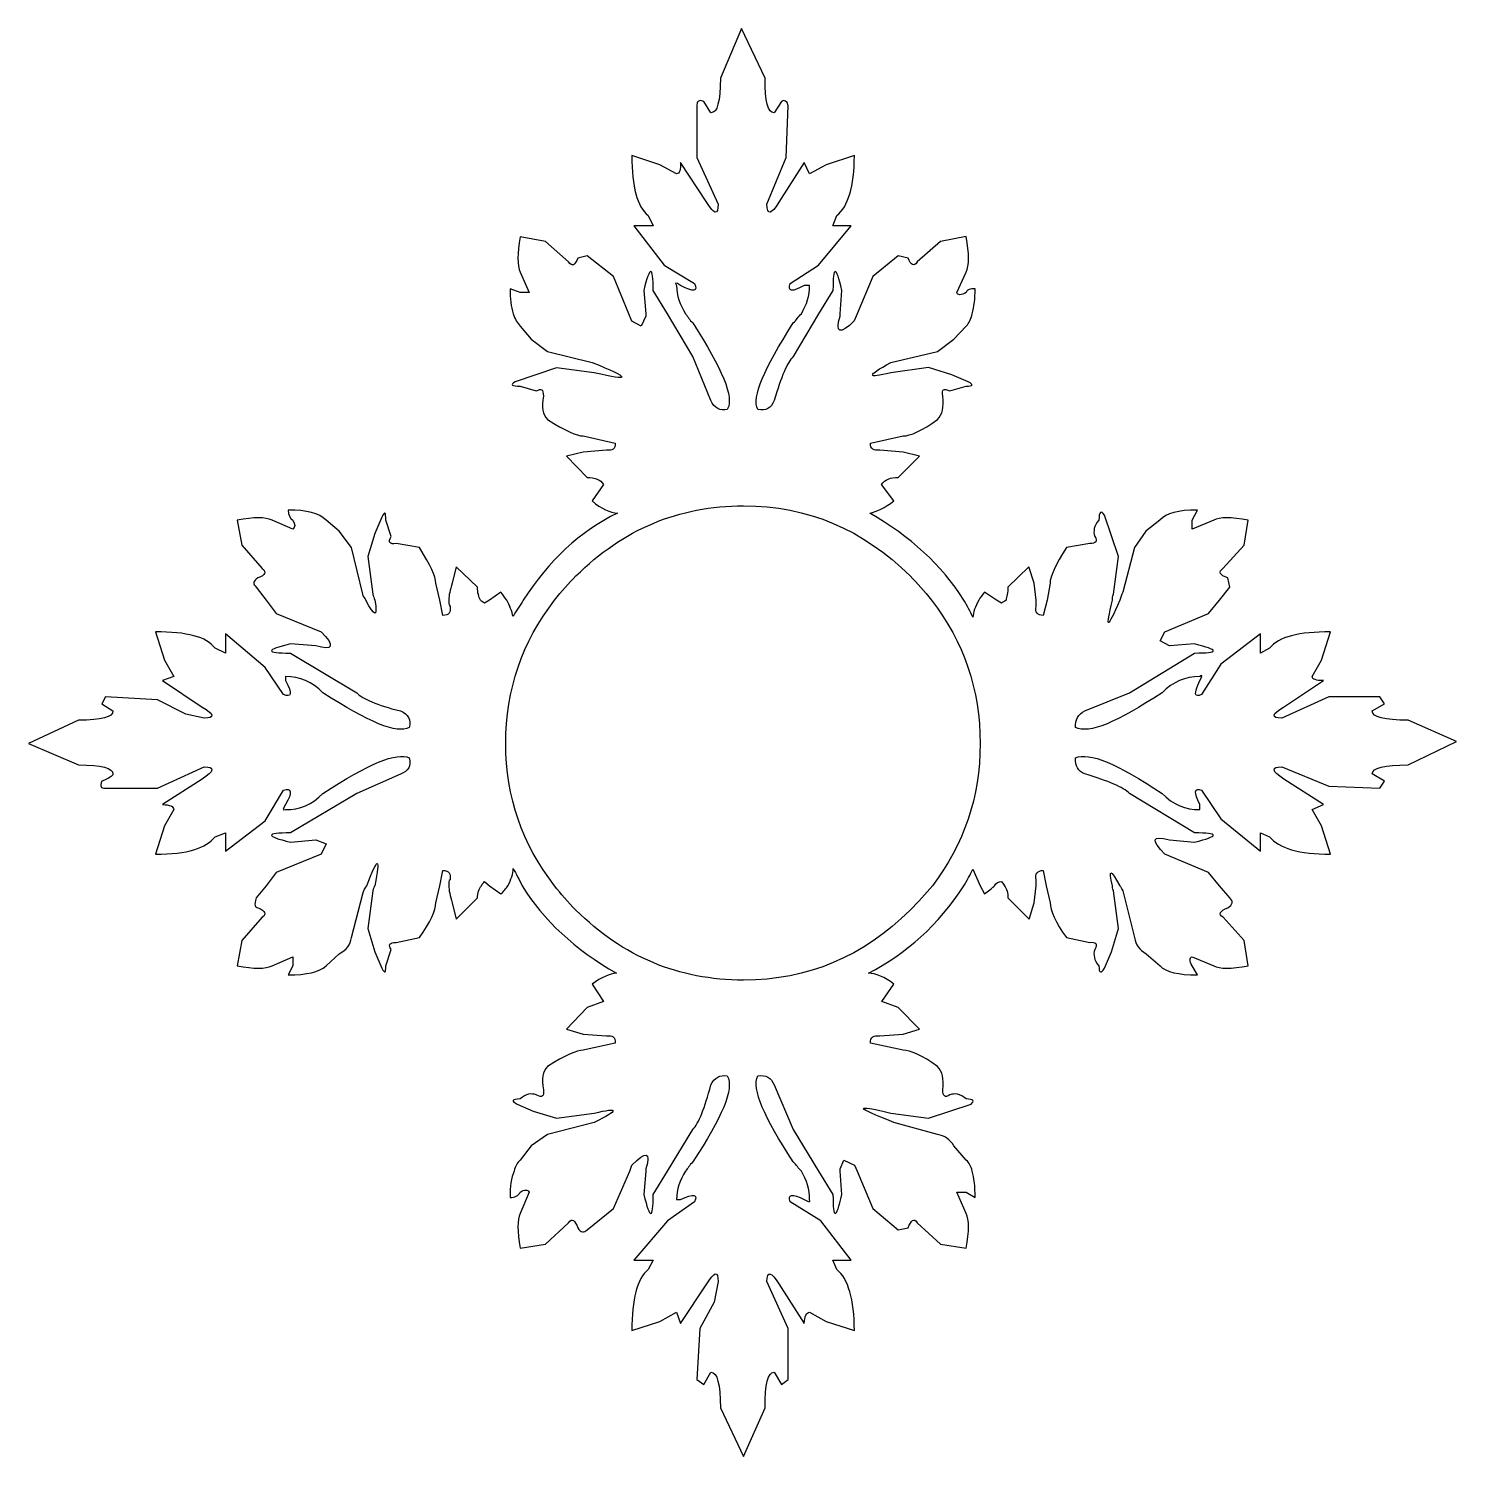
# Model space of a CAD drawing. Header units: centimetres. Extents: x -6.6 to 6.6, y -6.6 to 6.6.
import ezdxf

# ---------------------------------------------------------------- set-up
doc = ezdxf.new("R2010")
doc.units = ezdxf.units.CM
doc.header["$MEASUREMENT"] = 0
doc.layers.add('Camada 1', color=7, linetype='Continuous')

msp = doc.modelspace()

# ---------------------------------------------------------------- linework, layer by layer
at = {"layer": 'Camada 1'}
for points, knots in [([(6.18756, 0.20705), (6.18756, 0.20705), (6.63643, 0.00917), (6.63643, 0.00917), (6.63643, 0.00917), (6.63643, 0.00917), (6.18756, -0.20834), (6.18756, -0.20834), (6.18756, -0.20834), (5.96751, -0.20834), (5.85241, -0.2362), (5.85241, -0.29248), (5.85241, -0.29248), (5.85241, -0.29248), (5.9675, -0.35886), (5.9675, -0.35886), (5.9675, -0.35886), (5.9675, -0.35886), (5.92456, -0.42585), (5.92456, -0.42585), (5.92456, -0.42585), (5.92456, -0.42585), (5.45032, -0.40561), (5.45032, -0.40561), (5.45032, -0.40561), (5.45032, -0.40561), (5.01407, -0.2267), (5.01407, -0.2267), (5.01407, -0.2267), (4.90908, -0.2267), (4.91919, -0.26522), (5.03047, -0.33984), (5.03047, -0.33984), (5.03047, -0.33984), (5.39972, -0.57757), (5.39972, -0.57757), (5.39972, -0.57757), (5.39972, -0.57757), (5.29598, -0.62435), (5.29598, -0.62435), (5.29598, -0.62435), (5.29598, -0.62435), (5.38197, -0.77548), (5.38197, -0.77548), (5.38197, -0.77548), (5.38197, -0.77548), (5.46672, -1.03914), (5.46672, -1.03914), (5.46672, -1.03914), (5.17335, -1.03914), (4.9837, -0.98038), (4.90019, -0.8779), (4.90019, -0.8779), (4.90019, -0.8779), (4.8142, -0.84062), (4.8142, -0.84062), (4.8142, -0.84062), (4.8142, -0.84062), (4.8142, -1.01011), (4.8142, -1.01011), (4.8142, -1.01011), (4.8142, -1.01011), (4.44622, -0.7097), (4.44622, -0.7097), (4.44622, -0.7097), (4.44622, -0.7097), (4.26794, -0.44356), (4.26794, -0.44356), (4.26794, -0.44356), (4.20092, -0.41633), (4.19206, -0.46248), (4.25027, -0.57755), (4.25027, -0.57755), (4.25027, -0.57755), (4.25027, -0.62433), (4.25027, -0.62433), (4.25027, -0.62433), (4.11621, -0.62433), (4.00368, -0.57755), (3.89994, -0.4732), (3.89994, -0.4732), (3.48267, -0.19819), (3.22213, -0.08503), (3.09569, -0.14379), (3.09569, -0.14379), (3.09064, -0.21843), (3.11847, -0.26521), (3.18168, -0.29243), (3.18168, -0.29243), (3.40052, -0.35881), (3.5408, -0.41633), (3.59771, -0.47319), (3.59771, -0.47319), (3.59771, -0.47319), (4.20096, -0.84059), (4.20096, -0.84059), (4.20096, -0.84059), (4.4349, -0.84059), (4.4349, -0.86906), (4.20096, -0.92658), (4.20096, -0.92658), (4.20096, -0.92658), (3.96829, -0.90634), (3.96829, -0.90634), (3.96829, -0.90634), (3.80517, -0.85956), (3.79631, -0.90634), (3.92659, -1.03911), (3.92659, -1.03911), (3.92659, -1.03911), (4.33249, -1.20733), (4.33249, -1.20733), (4.33249, -1.20733), (4.33249, -1.20733), (4.43491, -1.33123), (4.43491, -1.33123), (4.43491, -1.33123), (4.43491, -1.33123), (4.53101, -1.44508), (4.53101, -1.44508), (4.53101, -1.44508), (4.56014, -1.47289), (4.56014, -1.51083), (4.51204, -1.53612), (4.51204, -1.53612), (4.43491, -1.56647), (4.41975, -1.59682), (4.46651, -1.62462), (4.46651, -1.62462), (4.46651, -1.62462), (4.66378, -1.84086), (4.66378, -1.84086), (4.66378, -1.84086), (4.66378, -1.84086), (4.70175, -2.07734), (4.70175, -2.07734), (4.70175, -2.07734), (4.54115, -2.10512), (4.43492, -2.10512), (4.38184, -2.07734), (4.38184, -2.07734), (4.38184, -2.07734), (4.18073, -1.99135), (4.18073, -1.99135), (4.18073, -1.99135), (4.15411, -2.00148), (4.15411, -2.02926), (4.18073, -2.07734), (4.18073, -2.07734), (4.18073, -2.07734), (4.22875, -2.16076), (4.22875, -2.16076), (4.22875, -2.16076), (4.05047, -2.16076), (3.93668, -2.13298), (3.88096, -2.07734), (3.88096, -2.07734), (3.88096, -2.07734), (3.75076, -1.96349), (3.75076, -1.96349), (3.75076, -1.96349), (3.69131, -1.92558), (3.65342, -1.88007), (3.64453, -1.81429), (3.64453, -1.81429), (3.64453, -1.81429), (3.53452, -1.37797), (3.53452, -1.37797), (3.53452, -1.37797), (3.52058, -1.35905), (3.51552, -1.33884), (3.50663, -1.33119), (3.50663, -1.33119), (3.41815, -1.17188), (3.40048, -1.17188), (3.43964, -1.33119), (3.43964, -1.33119), (3.43964, -1.33881), (3.43964, -1.35905), (3.44853, -1.37797), (3.44853, -1.37797), (3.44853, -1.37797), (3.49404, -1.7283), (3.49404, -1.7283), (3.49404, -1.7283), (3.49404, -1.7283), (3.43086, -1.94581), (3.43086, -1.94581), (3.43086, -1.94581), (3.43086, -1.94581), (3.36503, -2.09755), (3.36503, -2.09755), (3.36503, -2.09755), (3.33344, -2.15322), (3.3132, -2.14433), (3.3132, -2.07731), (3.3132, -2.07731), (3.26767, -2.02167), (3.25756, -1.97359), (3.27529, -1.92557), (3.27529, -1.92557), (3.30434, -1.86993), (3.2841, -1.84971), (3.22851, -1.85982), (3.22851, -1.85982), (3.22851, -1.85982), (3.01224, -1.81429), (3.01224, -1.81429), (3.01224, -1.81429), (2.90852, -1.67136), (2.85918, -1.55883), (2.85918, -1.49057), (2.85918, -1.49057), (2.85918, -1.49057), (2.82386, -1.33121), (2.82386, -1.33121), (2.82386, -1.33121), (2.82386, -1.33121), (2.79473, -1.18958), (2.79473, -1.18958), (2.79473, -1.18958), (2.73909, -1.18958), (2.72012, -1.21744), (2.72898, -1.27557), (2.72898, -1.27557), (2.72898, -1.27557), (2.72898, -1.33121), (2.72898, -1.33121), (2.72898, -1.33121), (2.72898, -1.33121), (2.71125, -1.49057), (2.71125, -1.49057), (2.71125, -1.49057), (2.71125, -1.49057), (2.66325, -1.64231), (2.66325, -1.64231), (2.66325, -1.64231), (2.66325, -1.64231), (2.46722, -1.44504), (2.46722, -1.44504), (2.46722, -1.44504), (2.46722, -1.39953), (2.45584, -1.35905), (2.43431, -1.33119), (2.43431, -1.33119), (2.4255, -1.31219), (2.41539, -1.30209), (2.40777, -1.29328), (2.40777, -1.29328), (2.37872, -1.29328), (2.35977, -1.30209), (2.34326, -1.33119), (2.34326, -1.33119), (2.33315, -1.33881), (2.32302, -1.34894), (2.31291, -1.35905), (2.31291, -1.35905), (2.31291, -1.35905), (2.25097, -1.40707), (2.25097, -1.40707), (2.25097, -1.40707), (2.25097, -1.40707), (2.20927, -1.33119), (2.20927, -1.33119), (2.20927, -1.33119), (2.20927, -1.33119), (2.14228, -1.17821), (2.14228, -1.17821), (2.14228, -1.17821), (2.11566, -1.22621), (2.08786, -1.28444), (2.05753, -1.33119), (2.05753, -1.33119), (1.82359, -1.69796), (1.52008, -1.96346), (1.17107, -2.14431), (1.17107, -2.14431), (1.23809, -2.14431), (1.32151, -2.18098), (1.4075, -2.24673), (1.4075, -2.24673), (1.4075, -2.24673), (1.29373, -2.40858), (1.29373, -2.40858), (1.29373, -2.40858), (1.29373, -2.40858), (1.44796, -2.46425), (1.44796, -2.46425), (1.44796, -2.46425), (1.44796, -2.46425), (1.64656, -2.66409), (1.64656, -2.66409), (1.64656, -2.66409), (1.64656, -2.66409), (1.4935, -2.71087), (1.4935, -2.71087), (1.4935, -2.71087), (1.4935, -2.71087), (1.27599, -2.72854), (1.27599, -2.72854), (1.27599, -2.72854), (1.21789, -2.71976), (1.18876, -2.73865), (1.18876, -2.79429), (1.18876, -2.79429), (1.18876, -2.79429), (1.49351, -2.86136), (1.49351, -2.86136), (1.49351, -2.86136), (1.55802, -2.86136), (1.67187, -2.90689), (1.8122, -3.0131), (1.8122, -3.0131), (1.86152, -3.05863), (1.87038, -3.12687), (1.86152, -3.22929), (1.86152, -3.22929), (1.86152, -3.28623), (1.88052, -3.30647), (1.92727, -3.27615), (1.92727, -3.27615), (1.97405, -3.2584), (2.02088, -3.26602), (2.08025, -3.31406), (2.08025, -3.31406), (2.14229, -3.31406), (2.16251, -3.3343), (2.12454, -3.36084), (2.12454, -3.36084), (2.12454, -3.36084), (1.72875, -3.49369), (1.72875, -3.49369), (1.72875, -3.49369), (1.72875, -3.49369), (1.37849, -3.44562), (1.37849, -3.44562), (1.37849, -3.44562), (1.0307, -3.36087), (1.03959, -3.38995), (1.40751, -3.53161), (1.40751, -3.53161), (1.40751, -3.53161), (1.81219, -3.64414), (1.81219, -3.64414), (1.81219, -3.64414), (1.88051, -3.65425), (1.92728, -3.691), (1.96525, -3.7491), (1.96525, -3.7491), (1.96525, -3.7491), (2.08026, -3.88189), (2.08026, -3.88189), (2.08026, -3.88189), (2.10812, -3.90851), (2.12455, -3.93629), (2.13466, -3.98436), (2.13466, -3.98436), (2.15366, -4.05011), (2.16255, -4.12602), (2.16255, -4.22966), (2.16255, -4.22966), (2.16255, -4.22966), (2.08029, -4.18166), (2.08029, -4.18166), (2.08029, -4.18166), (2.08029, -4.18166), (1.9918, -4.18167), (1.9918, -4.18167), (1.9918, -4.18167), (1.9918, -4.18167), (2.08028, -4.38019), (2.08028, -4.38019), (2.08028, -4.38019), (2.10814, -4.43832), (2.10814, -4.54079), (2.08028, -4.70137), (2.08028, -4.70137), (2.08028, -4.70137), (1.84006, -4.6647), (1.84006, -4.6647), (1.84006, -4.6647), (1.84006, -4.6647), (1.62379, -4.46494), (1.62379, -4.46494), (1.62379, -4.46494), (1.59601, -4.41808), (1.5669, -4.43832), (1.53904, -4.51294), (1.53904, -4.51294), (1.53904, -4.51294), (1.448, -4.53069), (1.448, -4.53069), (1.448, -4.53069), (1.448, -4.53069), (1.21159, -4.33342), (1.21159, -4.33342), (1.21159, -4.33342), (1.21159, -4.33342), (1.06739, -3.98441), (1.06739, -3.98441), (1.06739, -3.98441), (1.06739, -3.98441), (1.03961, -3.93001), (1.03961, -3.93001), (1.03961, -3.93001), (1.03961, -3.93001), (0.94349, -3.88194), (0.94349, -3.88194), (0.94349, -3.88194), (0.94349, -3.88194), (0.90674, -3.96417), (0.90674, -3.96417), (0.90674, -3.96417), (0.90674, -3.96417), (0.90674, -3.98441), (0.90674, -3.98441), (0.90674, -3.98441), (0.90674, -3.98441), (0.92449, -4.20192), (0.92449, -4.20192), (0.92449, -4.20192), (0.87009, -4.43835), (0.84099, -4.43835), (0.84099, -4.20192), (0.84099, -4.20192), (0.84099, -4.20192), (0.70576, -3.98441), (0.70576, -3.98441), (0.70576, -3.98441), (0.70576, -3.98441), (0.47176, -3.59743), (0.47176, -3.59743), (0.47176, -3.59743), (0.47176, -3.59743), (0.29348, -3.18264), (0.29348, -3.18264), (0.29348, -3.18264), (0.26567, -3.11689), (0.21884, -3.08652), (0.14174, -3.09922), (0.14174, -3.09922), (0.08485, -3.22061), (0.20119, -3.48363), (0.47178, -3.89842), (0.47178, -3.89842), (0.50088, -3.93001), (0.51864, -3.95655), (0.54764, -3.98441), (0.54764, -3.98441), (0.59823, -4.06908), (0.6235, -4.15382), (0.6235, -4.24868), (0.6235, -4.24868), (0.63239, -4.27781), (0.6235, -4.27781), (0.57426, -4.24868), (0.57426, -4.24868), (0.46298, -4.19304), (0.4149, -4.2019), (0.44274, -4.26892), (0.44274, -4.26892), (0.44274, -4.26892), (0.72725, -4.4472), (0.72725, -4.4472), (0.72725, -4.4472), (0.72725, -4.4472), (1.01051, -4.81397), (1.01051, -4.81397), (1.01051, -4.81397), (1.01051, -4.81397), (0.84102, -4.81395), (0.84102, -4.81395), (0.84102, -4.81395), (0.84102, -4.81395), (0.87777, -4.89994), (0.87777, -4.89994), (0.87777, -4.89994), (0.98143, -4.98593), (1.03964, -5.17558), (1.03964, -5.46771), (1.03964, -5.46771), (1.03964, -5.46771), (0.77783, -5.38296), (0.77783, -5.38296), (0.77783, -5.38296), (0.77783, -5.38296), (0.6235, -5.29697), (0.6235, -5.29697), (0.6235, -5.29697), (0.59823, -5.29697), (0.57426, -5.33496), (0.57426, -5.40071), (0.57426, -5.40071), (0.57426, -5.40071), (0.33899, -5.0327), (0.33899, -5.0327), (0.33899, -5.0327), (0.26567, -4.91885), (0.22773, -4.91004), (0.22773, -5.01246), (0.22773, -5.01246), (0.22773, -5.01246), (0.42498, -5.44871), (0.42498, -5.44871), (0.42498, -5.44871), (0.42498, -5.44871), (0.42498, -5.92171), (0.42498, -5.92171), (0.42498, -5.92171), (0.42498, -5.92171), (0.3618, -5.96724), (0.3618, -5.96724), (0.3618, -5.96724), (0.3618, -5.96724), (0.29348, -5.85336), (0.29348, -5.85336), (0.29348, -5.85336), (0.23659, -5.85336), (0.21006, -5.96724), (0.21006, -6.1847), (0.21006, -6.1847), (0.21006, -6.1847), (0.01022, -6.63738), (0.01022, -6.63738), (0.01022, -6.63738), (0.01022, -6.63738), (-0.206, -6.1847), (-0.206, -6.1847), (-0.206, -6.1847), (-0.206, -5.96721), (-0.2351, -5.85336), (-0.29329, -5.85336), (-0.29329, -5.85336), (-0.29329, -5.85336), (-0.35904, -5.96724), (-0.35904, -5.96724), (-0.35904, -5.96724), (-0.35904, -5.96724), (-0.42352, -5.92171), (-0.42352, -5.92171), (-0.42352, -5.92171), (-0.42352, -5.92171), (-0.39571, -5.44871), (-0.39571, -5.44871), (-0.39571, -5.44871), (-0.39571, -5.44871), (-0.26294, -5.20341), (-0.26294, -5.20341), (-0.26294, -5.20341), (-0.26294, -5.20341), (-0.22624, -5.01243), (-0.22624, -5.01243), (-0.22624, -5.01243), (-0.22624, -4.91001), (-0.26294, -4.91755), (-0.33123, -5.03267), (-0.33123, -5.03267), (-0.33123, -5.03267), (-0.57528, -5.40068), (-0.57528, -5.40068), (-0.57528, -5.40068), (-0.57528, -5.40068), (-0.61322, -5.29694), (-0.61322, -5.29694), (-0.61322, -5.29694), (-0.61322, -5.29694), (-0.7675, -5.38293), (-0.7675, -5.38293), (-0.7675, -5.38293), (-0.7675, -5.38293), (-1.02801, -5.46768), (-1.02801, -5.46768), (-1.02801, -5.46768), (-1.02801, -5.17555), (-0.98123, -4.9859), (-0.87627, -4.89991), (-0.87627, -4.89991), (-0.87627, -4.89991), (-0.82949, -4.81392), (-0.82949, -4.81392), (-0.82949, -4.81392), (-0.82949, -4.81392), (-1.0103, -4.81392), (-1.0103, -4.81392), (-1.0103, -4.81392), (-1.0103, -4.81392), (-0.69669, -4.44715), (-0.69669, -4.44715), (-0.69669, -4.44715), (-0.69669, -4.44715), (-0.44507, -4.26887), (-0.44507, -4.26887), (-0.44507, -4.26887), (-0.41343, -4.20188), (-0.45266, -4.19301), (-0.5753, -4.24863), (-0.5753, -4.24863), (-0.5753, -4.24863), (-0.61324, -4.24864), (-0.61324, -4.24864), (-0.61324, -4.24864), (-0.61324, -4.15379), (-0.58416, -4.06904), (-0.52852, -3.98437), (-0.52852, -3.98437), (-0.50828, -3.95651), (-0.49182, -3.92997), (-0.46147, -3.89838), (-0.46147, -3.89838), (-0.18961, -3.48359), (-0.07452, -3.22057), (-0.14156, -3.09918), (-0.14156, -3.09918), (-0.20604, -3.08651), (-0.26295, -3.11685), (-0.2933, -3.1826), (-0.2933, -3.1826), (-0.35146, -3.3976), (-0.40583, -3.54172), (-0.46147, -3.59739), (-0.46147, -3.59739), (-0.46147, -3.59739), (-0.69668, -3.98437), (-0.69668, -3.98437), (-0.69668, -3.98437), (-0.69668, -3.98437), (-0.82947, -4.20188), (-0.82947, -4.20188), (-0.82947, -4.20188), (-0.82947, -4.43831), (-0.86106, -4.43831), (-0.9167, -4.20188), (-0.9167, -4.20188), (-0.9167, -4.20188), (-0.89776, -3.98437), (-0.89776, -3.98437), (-0.89776, -3.98437), (-0.89776, -3.98437), (-0.89776, -3.96413), (-0.89776, -3.96413), (-0.89776, -3.96413), (-0.84717, -3.80228), (-0.89776, -3.79591), (-1.02799, -3.92997), (-1.02799, -3.92997), (-1.02799, -3.92997), (-1.04699, -3.98437), (-1.04699, -3.98437), (-1.04699, -3.98437), (-1.04699, -3.98437), (-1.19997, -4.33338), (-1.19997, -4.33338), (-1.19997, -4.33338), (-1.19997, -4.33338), (-1.44529, -4.53065), (-1.44529, -4.53065), (-1.44529, -4.53065), (-1.4731, -4.55967), (-1.5022, -4.55967), (-1.53128, -4.5129), (-1.53128, -4.5129), (-1.55784, -4.43829), (-1.58568, -4.41805), (-1.61603, -4.4649), (-1.61603, -4.4649), (-1.61603, -4.4649), (-1.82973, -4.66466), (-1.82973, -4.66466), (-1.82973, -4.66466), (-1.82973, -4.66466), (-2.06621, -4.70133), (-2.06621, -4.70133), (-2.06621, -4.70133), (-2.09529, -4.54078), (-2.09529, -4.43831), (-2.06621, -4.38015), (-2.06621, -4.38015), (-2.06621, -4.38015), (-1.98276, -4.18163), (-1.98276, -4.18163), (-1.98276, -4.18163), (-1.99792, -4.15377), (-2.027, -4.15377), (-2.06621, -4.18163), (-2.06621, -4.18163), (-2.08515, -4.21198), (-2.11299, -4.22963), (-2.16104, -4.22963), (-2.16104, -4.22963), (-2.16104, -4.12599), (-2.15093, -4.05011), (-2.1231, -3.98433), (-2.1231, -3.98433), (-2.11299, -3.93626), (-2.09529, -3.90847), (-2.06621, -3.88186), (-2.06621, -3.88186), (-2.06621, -3.88186), (-1.96376, -3.74907), (-1.96376, -3.74907), (-1.96376, -3.74907), (-1.96376, -3.74907), (-1.81202, -3.64411), (-1.81202, -3.64411), (-1.81202, -3.64411), (-1.81202, -3.64411), (-1.37829, -3.53158), (-1.37829, -3.53158), (-1.37829, -3.53158), (-1.14308, -3.41778), (-1.14308, -3.38992), (-1.37829, -3.44559), (-1.37829, -3.44559), (-1.37829, -3.44559), (-1.72857, -3.49366), (-1.72857, -3.49366), (-1.72857, -3.49366), (-1.72857, -3.49366), (-1.94606, -3.42659), (-1.94606, -3.42659), (-1.94606, -3.42659), (-1.94606, -3.42659), (-2.09529, -3.36084), (-2.09529, -3.36084), (-2.09529, -3.36084), (-2.15093, -3.3343), (-2.14463, -3.31406), (-2.06621, -3.31406), (-2.06621, -3.31406), (-2.01057, -3.26604), (-1.96376, -3.25839), (-1.91698, -3.27615), (-1.91698, -3.27615), (-1.8588, -3.30647), (-1.8398, -3.28626), (-1.85123, -3.22929), (-1.85123, -3.22929), (-1.86766, -3.12687), (-1.85882, -3.05863), (-1.81202, -3.0131), (-1.81202, -3.0131), (-1.65015, -2.90687), (-1.53886, -2.86136), (-1.48198, -2.86136), (-1.48198, -2.86136), (-1.48198, -2.86136), (-1.18353, -2.79429), (-1.18353, -2.79429), (-1.18353, -2.79429), (-1.18353, -2.73862), (-1.20755, -2.71976), (-1.2632, -2.72854), (-1.2632, -2.72854), (-1.2632, -2.72854), (-1.48198, -2.71087), (-1.48198, -2.71087), (-1.48198, -2.71087), (-1.48198, -2.71087), (-1.63496, -2.66409), (-1.63496, -2.66409), (-1.63496, -2.66409), (-1.63496, -2.66409), (-1.44528, -2.46425), (-1.44528, -2.46425), (-1.44528, -2.46425), (-1.44528, -2.46425), (-1.29354, -2.40858), (-1.29354, -2.40858), (-1.29354, -2.40858), (-1.29354, -2.40858), (-1.39723, -2.24673), (-1.39723, -2.24673), (-1.39723, -2.24673), (-1.31254, -2.18098), (-1.23665, -2.1532), (-1.17091, -2.14431), (-1.17091, -2.14431), (-1.55786, -1.92555), (-1.85123, -1.65242), (-2.04851, -1.33119), (-2.04851, -1.33119), (-2.07632, -1.27555), (-2.10415, -1.21742), (-2.13196, -1.17188), (-2.13196, -1.17188), (-2.13196, -1.21741), (-2.1509, -1.27554), (-2.18001, -1.33119), (-2.18001, -1.33119), (-2.20025, -1.35905), (-2.21668, -1.37797), (-2.24576, -1.40707), (-2.24576, -1.40707), (-2.24576, -1.40707), (-2.35069, -1.33119), (-2.35069, -1.33119), (-2.35069, -1.33119), (-2.35069, -1.33119), (-2.35069, -1.33119), (-2.35069, -1.33119), (-2.35069, -1.33119), (-2.35069, -1.33119), (-2.39749, -1.29328), (-2.39749, -1.29328), (-2.39749, -1.29328), (-2.4076, -1.30209), (-2.41643, -1.3122), (-2.42657, -1.33119), (-2.42657, -1.33119), (-2.45186, -1.35905), (-2.46327, -1.39953), (-2.46327, -1.44504), (-2.46327, -1.44504), (-2.46327, -1.44504), (-2.66179, -1.64231), (-2.66179, -1.64231), (-2.66179, -1.64231), (-2.66179, -1.64231), (-2.69849, -1.49057), (-2.69849, -1.49057), (-2.69849, -1.49057), (-2.71873, -1.42482), (-2.73008, -1.36918), (-2.73008, -1.33121), (-2.73008, -1.33121), (-2.73008, -1.30211), (-2.73008, -1.28443), (-2.71873, -1.27557), (-2.71873, -1.27557), (-2.70862, -1.21744), (-2.73008, -1.18958), (-2.78448, -1.18958), (-2.78448, -1.18958), (-2.78448, -1.18958), (-2.81353, -1.33121), (-2.81353, -1.33121), (-2.81353, -1.33121), (-2.81353, -1.33121), (-2.85023, -1.49057), (-2.85023, -1.49057), (-2.85023, -1.49057), (-2.85023, -1.55883), (-2.90082, -1.67136), (-3.00324, -1.81429), (-3.00324, -1.81429), (-3.00324, -1.81429), (-3.21948, -1.85982), (-3.21948, -1.85982), (-3.21948, -1.85982), (-3.28396, -1.85982), (-3.29407, -1.88006), (-3.26626, -1.92557), (-3.26626, -1.92557), (-3.26626, -1.92557), (-3.3156, -2.07731), (-3.3156, -2.07731), (-3.3156, -2.07731), (-3.3156, -2.1443), (-3.32444, -2.15319), (-3.35227, -2.09755), (-3.35227, -2.09755), (-3.35227, -2.09755), (-3.41802, -1.94581), (-3.41802, -1.94581), (-3.41802, -1.94581), (-3.41802, -1.94581), (-3.48377, -1.7283), (-3.48377, -1.7283), (-3.48377, -1.7283), (-3.48377, -1.7283), (-3.43699, -1.37797), (-3.43699, -1.37797), (-3.43699, -1.37797), (-3.42813, -1.35905), (-3.42813, -1.33884), (-3.41799, -1.33119), (-3.41799, -1.33119), (-3.36235, -1.05806), (-3.38894, -1.05806), (-3.49263, -1.33119), (-3.49263, -1.33119), (-3.50147, -1.34894), (-3.52422, -1.37797), (-3.53057, -1.40707), (-3.53057, -1.40707), (-3.53057, -1.40707), (-3.6355, -1.81429), (-3.6355, -1.81429), (-3.6355, -1.81429), (-3.64309, -1.88004), (-3.68233, -1.92557), (-3.74808, -1.96349), (-3.74808, -1.96349), (-3.74808, -1.96349), (-3.87071, -2.07734), (-3.87071, -2.07734), (-3.87071, -2.07734), (-3.93776, -2.13301), (-4.05028, -2.16076), (-4.22226, -2.16076), (-4.22226, -2.16076), (-4.22226, -2.16076), (-4.18056, -2.07734), (-4.18056, -2.07734), (-4.18056, -2.07734), (-4.18056, -2.07734), (-4.18056, -1.99135), (-4.18056, -1.99135), (-4.18056, -1.99135), (-4.18056, -1.99135), (-4.37278, -2.07734), (-4.37278, -2.07734), (-4.37278, -2.07734), (-4.43726, -2.10512), (-4.54095, -2.10512), (-4.69774, -2.07734), (-4.69774, -2.07734), (-4.69774, -2.07734), (-4.65475, -1.84086), (-4.65475, -1.84086), (-4.65475, -1.84086), (-4.65475, -1.84086), (-4.46507, -1.62462), (-4.46507, -1.62462), (-4.46507, -1.62462), (-4.41829, -1.59681), (-4.43724, -1.56649), (-4.50428, -1.53612), (-4.50428, -1.53612), (-4.53082, -1.53612), (-4.54092, -1.51083), (-4.52198, -1.44508), (-4.52198, -1.44508), (-4.52198, -1.44508), (-4.42713, -1.33123), (-4.42713, -1.33123), (-4.42713, -1.33123), (-4.42713, -1.33123), (-4.33355, -1.20733), (-4.33355, -1.20733), (-4.33355, -1.20733), (-4.33355, -1.20733), (-3.91752, -1.03911), (-3.91752, -1.03911), (-3.91752, -1.03911), (-3.91752, -1.03911), (-3.87072, -0.94299), (-3.87072, -0.94299), (-3.87072, -0.94299), (-3.87072, -0.94299), (-3.96682, -0.90635), (-3.96682, -0.90635), (-3.96682, -0.90635), (-3.96682, -0.90635), (-4.20203, -0.92659), (-4.20203, -0.92659), (-4.20203, -0.92659), (-4.43724, -0.86907), (-4.43724, -0.8406), (-4.20203, -0.8406), (-4.20203, -0.8406), (-4.20203, -0.8406), (-3.58621, -0.4732), (-3.58621, -0.4732), (-3.58621, -0.4732), (-3.58621, -0.4732), (-3.18026, -0.29305), (-3.18026, -0.29305), (-3.18026, -0.29305), (-3.10567, -0.26519), (-3.07657, -0.21844), (-3.09811, -0.14377), (-3.09811, -0.14377), (-3.21064, -0.08501), (-3.4762, -0.19819), (-3.89985, -0.47318), (-3.89985, -0.47318), (-4.00224, -0.57753), (-4.11607, -0.62431), (-4.24759, -0.62431), (-4.24759, -0.62431), (-4.27669, -0.63317), (-4.27669, -0.62431), (-4.24759, -0.57753), (-4.24759, -0.57753), (-4.1806, -0.46244), (-4.19322, -0.41629), (-4.26659, -0.44354), (-4.26659, -0.44354), (-4.26659, -0.44354), (-4.43727, -0.72741), (-4.43727, -0.72741), (-4.43727, -0.72741), (-4.43727, -0.72741), (-4.80532, -1.01014), (-4.80532, -1.01014), (-4.80532, -1.01014), (-4.80532, -1.01014), (-4.80532, -0.84065), (-4.80532, -0.84065), (-4.80532, -0.84065), (-4.80532, -0.84065), (-4.90266, -0.87793), (-4.90266, -0.87793), (-4.90266, -0.87793), (-4.9836, -0.9804), (-5.15939, -1.03917), (-5.45784, -1.03917), (-5.45784, -1.03917), (-5.45784, -1.03917), (-5.37185, -0.77551), (-5.37185, -0.77551), (-5.37185, -0.77551), (-5.37185, -0.77551), (-5.2871, -0.62438), (-5.2871, -0.62438), (-5.2871, -0.62438), (-5.2871, -0.59467), (-5.32631, -0.5776), (-5.39079, -0.5776), (-5.39079, -0.5776), (-5.39079, -0.5776), (-5.02154, -0.33987), (-5.02154, -0.33987), (-5.02154, -0.33987), (-4.90901, -0.26526), (-4.90266, -0.22673), (-5.00384, -0.22673), (-5.00384, -0.22673), (-5.00384, -0.22673), (-5.4376, -0.42586), (-5.4376, -0.42586), (-5.4376, -0.42586), (-5.4376, -0.42586), (-5.92067, -0.42586), (-5.92067, -0.42586), (-5.92067, -0.42586), (-5.96491, -0.42586), (-5.97756, -0.40562), (-5.9548, -0.35887), (-5.9548, -0.35887), (-5.88905, -0.33101), (-5.85238, -0.3114), (-5.85238, -0.29312), (-5.85238, -0.29312), (-5.85238, -0.23623), (-5.9548, -0.20837), (-6.17358, -0.20837), (-6.17358, -0.20837), (-6.17358, -0.20837), (-6.63642, -0.00983), (-6.63642, -0.00983), (-6.63642, -0.00983), (-6.63642, -0.00983), (-6.17358, 0.20705), (-6.17358, 0.20705), (-6.17358, 0.20705), (-5.9548, 0.20705), (-5.85238, 0.23549), (-5.85238, 0.29304), (-5.85238, 0.29304), (-5.85238, 0.29304), (-5.9548, 0.35815), (-5.9548, 0.35815), (-5.9548, 0.35815), (-5.9548, 0.35815), (-5.92067, 0.42453), (-5.92067, 0.42453), (-5.92067, 0.42453), (-5.92067, 0.42453), (-5.43759, 0.3967), (-5.43759, 0.3967), (-5.43759, 0.3967), (-5.43759, 0.3967), (-5.17581, 0.26457), (-5.17581, 0.26457), (-5.17581, 0.26457), (-5.17581, 0.26457), (-5.00383, 0.22663), (-5.00383, 0.22663), (-5.00383, 0.22663), (-4.90265, 0.22663), (-4.909, 0.26457), (-5.02153, 0.32971), (-5.02153, 0.32971), (-5.02153, 0.32971), (-5.39078, 0.57564), (-5.39078, 0.57564), (-5.39078, 0.57564), (-5.39078, 0.57564), (-5.28709, 0.61297), (-5.28709, 0.61297), (-5.28709, 0.61297), (-5.28709, 0.61297), (-5.37184, 0.76405), (-5.37184, 0.76405), (-5.37184, 0.76405), (-5.37184, 0.76405), (-5.45783, 1.029), (-5.45783, 1.029), (-5.45783, 1.029), (-5.16316, 1.029), (-4.98359, 0.98222), (-4.90265, 0.87787), (-4.90265, 0.87787), (-4.90265, 0.87787), (-4.80531, 0.83173), (-4.80531, 0.83173), (-4.80531, 0.83173), (-4.80531, 0.83173), (-4.80531, 1.01067), (-4.80531, 1.01067), (-4.80531, 1.01067), (-4.80531, 1.01067), (-4.4373, 0.6983), (-4.4373, 0.6983), (-4.4373, 0.6983), (-4.4373, 0.6983), (-4.26662, 0.44538), (-4.26662, 0.44538), (-4.26662, 0.44538), (-4.19328, 0.41694), (-4.18063, 0.45173), (-4.24762, 0.57563), (-4.24762, 0.57563), (-4.24762, 0.57563), (-4.24762, 0.61296), (-4.24762, 0.61296), (-4.24762, 0.61296), (-4.1161, 0.61296), (-4.0023, 0.56491), (-3.89988, 0.46246), (-3.89988, 0.46246), (-3.47623, 0.1887), (-3.21067, 0.07551), (-3.09814, 0.14065), (-3.09814, 0.14065), (-3.07663, 0.20703), (-3.10573, 0.26458), (-3.18029, 0.29302), (-3.18029, 0.29302), (-3.3991, 0.34866), (-3.5306, 0.40557), (-3.58624, 0.46246), (-3.58624, 0.46246), (-3.58624, 0.46246), (-4.20206, 0.83171), (-4.20206, 0.83171), (-4.20206, 0.83171), (-4.43727, 0.83171), (-4.43727, 0.86015), (-4.20206, 0.91579), (-4.20206, 0.91579), (-4.20206, 0.91579), (-3.96685, 0.89875), (-3.96685, 0.89875), (-3.96685, 0.89875), (-3.80498, 0.85004), (-3.78476, 0.89875), (-3.91756, 1.02898), (-3.91756, 1.02898), (-3.91756, 1.02898), (-4.33359, 1.19905), (-4.33359, 1.19905), (-4.33359, 1.19905), (-4.33359, 1.19905), (-4.42717, 1.32364), (-4.42717, 1.32364), (-4.42717, 1.32364), (-4.42717, 1.32364), (-4.52202, 1.44437), (-4.52202, 1.44437), (-4.52202, 1.44437), (-4.5511, 1.47284), (-4.5511, 1.50128), (-4.50432, 1.53036), (-4.50432, 1.53036), (-4.43727, 1.55629), (-4.41833, 1.58727), (-4.46511, 1.61635), (-4.46511, 1.61635), (-4.46511, 1.61635), (-4.65479, 1.83323), (-4.65479, 1.83323), (-4.65479, 1.83323), (-4.65479, 1.83323), (-4.69778, 2.0672), (-4.69778, 2.0672), (-4.69778, 2.0672), (-4.54099, 2.09564), (-4.43727, 2.09564), (-4.37282, 2.0672), (-4.37282, 2.0672), (-4.37282, 2.0672), (-4.1806, 1.98182), (-4.1806, 1.98182), (-4.1806, 1.98182), (-4.15531, 1.99952), (-4.15531, 2.02987), (-4.1806, 2.0672), (-4.1806, 2.0672), (-4.20965, 2.08554), (-4.2223, 2.11334), (-4.2223, 2.16078), (-4.2223, 2.16078), (-4.05032, 2.16078), (-3.93779, 2.13295), (-3.87075, 2.0672), (-3.87075, 2.0672), (-3.87075, 2.0672), (-3.74812, 1.96412), (-3.74812, 1.96412), (-3.74812, 1.96412), (-3.74812, 1.96412), (-3.63554, 1.81238), (-3.63554, 1.81238), (-3.63554, 1.81238), (-3.63554, 1.81238), (-3.53061, 1.37862), (-3.53061, 1.37862), (-3.53061, 1.37862), (-3.52426, 1.35904), (-3.51037, 1.34195), (-3.50151, 1.32364), (-3.50151, 1.32364), (-3.41803, 1.16365), (-3.38898, 1.16365), (-3.41803, 1.32364), (-3.41803, 1.32364), (-3.42816, 1.34195), (-3.42816, 1.35904), (-3.43703, 1.37862), (-3.43703, 1.37862), (-3.43703, 1.37862), (-3.48381, 1.72954), (-3.48381, 1.72954), (-3.48381, 1.72954), (-3.48381, 1.72954), (-3.41806, 1.94451), (-3.41806, 1.94451), (-3.41806, 1.94451), (-3.41806, 1.94451), (-3.35231, 2.09564), (-3.35231, 2.09564), (-3.35231, 2.09564), (-3.32448, 2.15189), (-3.31564, 2.14493), (-3.31564, 2.0672), (-3.31564, 2.0672), (-3.31564, 2.0672), (-3.2663, 1.9161), (-3.2663, 1.9161), (-3.2663, 1.9161), (-3.29413, 1.85982), (-3.284, 1.84085), (-3.21952, 1.84905), (-3.21952, 1.84905), (-3.21952, 1.84905), (-3.00328, 1.81241), (-3.00328, 1.81241), (-3.00328, 1.81241), (-2.90086, 1.65369), (-2.85027, 1.53925), (-2.85027, 1.48234), (-2.85027, 1.48234), (-2.85027, 1.48234), (-2.81357, 1.32367), (-2.81357, 1.32367), (-2.81357, 1.32367), (-2.81357, 1.32367), (-2.78452, 1.18138), (-2.78452, 1.18138), (-2.78452, 1.18138), (-2.73012, 1.18138), (-2.70864, 1.20794), (-2.71877, 1.26483), (-2.71877, 1.26483), (-2.73012, 1.28383), (-2.73012, 1.30277), (-2.73012, 1.32367), (-2.73012, 1.32367), (-2.73012, 1.37045), (-2.71877, 1.41596), (-2.69853, 1.48234), (-2.69853, 1.48234), (-2.69853, 1.48234), (-2.66183, 1.63347), (-2.66183, 1.63347), (-2.66183, 1.63347), (-2.66183, 1.63347), (-2.46331, 1.4444), (-2.46331, 1.4444), (-2.46331, 1.4444), (-2.46331, 1.39635), (-2.45191, 1.35018), (-2.4355, 1.32367), (-2.4355, 1.32367), (-2.42664, 1.31102), (-2.40767, 1.30277), (-2.39756, 1.29586), (-2.39756, 1.29586), (-2.39756, 1.29586), (-2.35076, 1.32367), (-2.35076, 1.32367), (-2.35076, 1.32367), (-2.35076, 1.32367), (-2.24583, 1.39635), (-2.24583, 1.39635), (-2.24583, 1.39635), (-2.22686, 1.37045), (-2.20913, 1.35021), (-2.19143, 1.32367), (-2.19143, 1.32367), (-2.16108, 1.27372), (-2.14465, 1.21807), (-2.132, 1.17), (-2.132, 1.17), (-2.10417, 1.22879), (-2.06625, 1.27369), (-2.03842, 1.32367), (-2.03842, 1.32367), (-1.80194, 1.68972), (-1.51108, 1.96417), (-1.16082, 2.13298), (-1.16082, 2.13298), (-1.22781, 2.13298), (-1.31256, 2.17407), (-1.39728, 2.24551), (-1.39728, 2.24551), (-1.39728, 2.24551), (-1.29359, 2.39788), (-1.29359, 2.39788), (-1.29359, 2.39788), (-1.3214, 2.44529), (-1.3682, 2.46429), (-1.44533, 2.46429), (-1.44533, 2.46429), (-1.44533, 2.46429), (-1.63501, 2.66217), (-1.63501, 2.66217), (-1.63501, 2.66217), (-1.63501, 2.66217), (-1.48203, 2.6995), (-1.48203, 2.6995), (-1.48203, 2.6995), (-1.48203, 2.6995), (-1.26325, 2.71844), (-1.26325, 2.71844), (-1.26325, 2.71844), (-1.20761, 2.7096), (-1.18358, 2.73045), (-1.18358, 2.78355), (-1.18358, 2.78355), (-1.18358, 2.78355), (-1.48203, 2.84993), (-1.48203, 2.84993), (-1.48203, 2.84993), (-1.53892, 2.84993), (-1.6502, 2.89798), (-1.81207, 3.00297), (-1.81207, 3.00297), (-1.85887, 3.04975), (-1.86771, 3.1155), (-1.85128, 3.21919), (-1.85128, 3.21919), (-1.85128, 3.28624), (-1.86771, 3.29573), (-1.91703, 3.26787), (-1.91703, 3.26787), (-1.91703, 3.26787), (-2.06626, 3.31277), (-2.06626, 3.31277), (-2.06626, 3.31277), (-2.14466, 3.31277), (-2.16109, 3.32288), (-2.11304, 3.35262), (-2.11304, 3.35262), (-2.11304, 3.35262), (-1.72863, 3.48475), (-1.72863, 3.48475), (-1.72863, 3.48475), (-1.72863, 3.48475), (-1.37835, 3.43734), (-1.37835, 3.43734), (-1.37835, 3.43734), (-1.02804, 3.35259), (-1.03693, 3.38993), (-1.39729, 3.53278), (-1.39729, 3.53278), (-1.39729, 3.53278), (-1.81208, 3.63586), (-1.81208, 3.63586), (-1.81208, 3.63586), (-1.81208, 3.63586), (-1.96382, 3.74905), (-1.96382, 3.74905), (-1.96382, 3.74905), (-1.96382, 3.74905), (-2.06627, 3.87168), (-2.06627, 3.87168), (-2.06627, 3.87168), (-2.09535, 3.90012), (-2.11305, 3.93809), (-2.13202, 3.98611), (-2.13202, 3.98611), (-2.15096, 4.05062), (-2.1611, 4.1265), (-2.1611, 4.21878), (-2.1611, 4.21878), (-2.1611, 4.21878), (-2.06627, 4.18338), (-2.06627, 4.18338), (-2.06627, 4.18338), (-2.06627, 4.18338), (-1.9828, 4.18342), (-1.9828, 4.18342), (-1.9828, 4.18342), (-1.9828, 4.18342), (-2.06625, 4.37186), (-2.06625, 4.37186), (-2.06625, 4.37186), (-2.09533, 4.43824), (-2.09533, 4.54257), (-2.06625, 4.70256), (-2.06625, 4.70256), (-2.06625, 4.70256), (-1.82977, 4.65642), (-1.82977, 4.65642), (-1.82977, 4.65642), (-1.82977, 4.65642), (-1.61607, 4.46735), (-1.61607, 4.46735), (-1.61607, 4.46735), (-1.58572, 4.41737), (-1.55791, 4.43825), (-1.53132, 4.50399), (-1.53132, 4.50399), (-1.53132, 4.50399), (-1.44533, 4.5236), (-1.44533, 4.5236), (-1.44533, 4.5236), (-1.44533, 4.5236), (-1.20001, 4.33331), (-1.20001, 4.33331), (-1.20001, 4.33331), (-1.20001, 4.33331), (-1.05713, 3.98615), (-1.05713, 3.98615), (-1.05713, 3.98615), (-1.05713, 3.98615), (-1.02803, 3.91852), (-1.02803, 3.91852), (-1.02803, 3.91852), (-1.02803, 3.91852), (-0.94334, 3.87172), (-0.94334, 3.87172), (-0.94334, 3.87172), (-0.94334, 3.87172), (-0.89781, 3.96467), (-0.89781, 3.96467), (-0.89781, 3.96467), (-0.89781, 3.96467), (-0.89781, 3.98615), (-0.89781, 3.98615), (-0.89781, 3.98615), (-0.89781, 3.98615), (-0.91675, 4.20303), (-0.91675, 4.20303), (-0.91675, 4.20303), (-0.86111, 4.43824), (-0.82952, 4.43824), (-0.82952, 4.20303), (-0.82952, 4.20303), (-0.82952, 4.20303), (-0.69673, 3.98615), (-0.69673, 3.98615), (-0.69673, 3.98615), (-0.69673, 3.98615), (-0.69673, 3.98615), (-0.69673, 3.98615), (-0.69673, 3.98615), (-0.69673, 3.98615), (-0.46152, 3.58845), (-0.46152, 3.58845), (-0.46152, 3.58845), (-0.46152, 3.58845), (-0.29335, 3.18065), (-0.29335, 3.18065), (-0.29335, 3.18065), (-0.263, 3.1054), (-0.20606, 3.07886), (-0.14161, 3.09717), (-0.14161, 3.09717), (-0.07456, 3.21036), (-0.18966, 3.47402), (-0.46152, 3.90015), (-0.46152, 3.90015), (-0.49187, 3.92735), (-0.50832, 3.95579), (-0.52857, 3.98614), (-0.52857, 3.98614), (-0.58421, 4.07089), (-0.61329, 4.15497), (-0.61329, 4.24982), (-0.61329, 4.24982), (-0.63226, 4.27826), (-0.62215, 4.27826), (-0.57535, 4.24982), (-0.57535, 4.24982), (-0.45272, 4.18338), (-0.41348, 4.19227), (-0.44512, 4.26691), (-0.44512, 4.26691), (-0.44512, 4.26691), (-0.72709, 4.43823), (-0.72709, 4.43823), (-0.72709, 4.43823), (-0.72709, 4.43823), (-1.01035, 4.80431), (-1.01035, 4.80431), (-1.01035, 4.80431), (-1.01035, 4.80431), (-0.82951, 4.80432), (-0.82951, 4.80432), (-0.82951, 4.80432), (-0.82951, 4.80432), (-0.87629, 4.89917), (-0.87629, 4.89917), (-0.87629, 4.89917), (-0.98128, 4.98389), (-1.02803, 5.16471), (-1.02803, 5.4562), (-1.02803, 5.4562), (-1.02803, 5.4562), (-0.76752, 5.37145), (-0.76752, 5.37145), (-0.76752, 5.37145), (-0.76752, 5.37145), (-0.61324, 5.28676), (-0.61324, 5.28676), (-0.61324, 5.28676), (-0.58416, 5.28676), (-0.5753, 5.32531), (-0.5753, 5.39236), (-0.5753, 5.39236), (-0.5753, 5.39236), (-0.33125, 5.02181), (-0.33125, 5.02181), (-0.33125, 5.02181), (-0.26296, 4.90738), (-0.22626, 4.89918), (-0.22626, 5.00411), (-0.22626, 5.00411), (-0.22626, 5.00411), (-0.42353, 5.43911), (-0.42353, 5.43911), (-0.42353, 5.43911), (-0.42353, 5.43911), (-0.42353, 5.91972), (-0.42353, 5.91972), (-0.42353, 5.91972), (-0.42353, 5.96777), (-0.40583, 5.97597), (-0.35905, 5.95957), (-0.35905, 5.95957), (-0.35905, 5.95957), (-0.2933, 5.85397), (-0.2933, 5.85397), (-0.2933, 5.85397), (-0.23512, 5.85397), (-0.20601, 5.95957), (-0.20601, 6.17517), (-0.20601, 6.17517), (-0.20601, 6.17517), (-0.00882, 6.63738), (-0.00882, 6.63738), (-0.00882, 6.63738), (-0.00882, 6.63738), (0.20999, 6.17518), (0.20999, 6.17518), (0.20999, 6.17518), (0.20999, 5.9596), (0.23653, 5.85398), (0.29341, 5.85398), (0.29341, 5.85398), (0.29341, 5.85398), (0.36173, 5.95958), (0.36173, 5.95958), (0.36173, 5.95958), (0.38702, 5.97598), (0.41481, 5.96778), (0.42491, 5.91973), (0.42491, 5.91973), (0.42491, 5.91973), (0.40726, 5.43919), (0.40726, 5.43919), (0.40726, 5.43919), (0.40726, 5.43919), (0.22766, 5.00419), (0.22766, 5.00419), (0.22766, 5.00419), (0.22766, 4.89926), (0.26563, 4.90746), (0.33892, 5.02189), (0.33892, 5.02189), (0.33892, 5.02189), (0.57419, 5.39244), (0.57419, 5.39244), (0.57419, 5.39244), (0.57419, 5.39244), (0.62343, 5.28684), (0.62343, 5.28684), (0.62343, 5.28684), (0.62343, 5.28684), (0.77776, 5.37153), (0.77776, 5.37153), (0.77776, 5.37153), (0.77776, 5.37153), (1.03957, 5.45628), (1.03957, 5.45628), (1.03957, 5.45628), (1.03957, 5.16476), (0.98136, 4.98395), (0.8777, 4.89925), (0.8777, 4.89925), (0.8777, 4.89925), (0.84095, 4.8044), (0.84095, 4.8044), (0.84095, 4.8044), (0.84095, 4.8044), (1.01043, 4.8044), (1.01043, 4.8044), (1.01043, 4.8044), (1.01043, 4.8044), (0.70568, 4.43832), (0.70568, 4.43832), (0.70568, 4.43832), (0.70568, 4.43832), (0.44266, 4.267), (0.44266, 4.267), (0.44266, 4.267), (0.4148, 4.19236), (0.4629, 4.1835), (0.57418, 4.24991), (0.57418, 4.24991), (0.57418, 4.24991), (0.62342, 4.24991), (0.62342, 4.24991), (0.62342, 4.24991), (0.62342, 4.15506), (0.59815, 4.07095), (0.54756, 3.98623), (0.54756, 3.98623), (0.51854, 3.95588), (0.50078, 3.92744), (0.4717, 3.90024), (0.4717, 3.90024), (0.20111, 3.4741), (0.08477, 3.21044), (0.14166, 3.09726), (0.14166, 3.09726), (0.21876, 3.07895), (0.26562, 3.10549), (0.2934, 3.18074), (0.2934, 3.18074), (0.36172, 3.40013), (0.41479, 3.5329), (0.47168, 3.58854), (0.47168, 3.58854), (0.47168, 3.58854), (0.70568, 3.98624), (0.70568, 3.98624), (0.70568, 3.98624), (0.70568, 3.98624), (0.84091, 4.20312), (0.84091, 4.20312), (0.84091, 4.20312), (0.84091, 4.43833), (0.87004, 4.43833), (0.92441, 4.20312), (0.92441, 4.20312), (0.92441, 4.20312), (0.90666, 3.98624), (0.90666, 3.98624), (0.90666, 3.98624), (0.90666, 3.98624), (0.90666, 3.96476), (0.90666, 3.96476), (0.90666, 3.96476), (0.85742, 3.80416), (0.90666, 3.78709), (1.03951, 3.91862), (1.03951, 3.91862), (1.03951, 3.91862), (1.06729, 3.98625), (1.06729, 3.98625), (1.06729, 3.98625), (1.06729, 3.98625), (1.21149, 4.33341), (1.21149, 4.33341), (1.21149, 4.33341), (1.21149, 4.33341), (1.4479, 4.5237), (1.4479, 4.5237), (1.4479, 4.5237), (1.4479, 4.5237), (1.53894, 4.50409), (1.53894, 4.50409), (1.53894, 4.50409), (1.5668, 4.43834), (1.5959, 4.41749), (1.62369, 4.46745), (1.62369, 4.46745), (1.62369, 4.46745), (1.83996, 4.65652), (1.83996, 4.65652), (1.83996, 4.65652), (1.83996, 4.65652), (2.08018, 4.70266), (2.08018, 4.70266), (2.08018, 4.70266), (2.10804, 4.54267), (2.10804, 4.43834), (2.08018, 4.37196), (2.08018, 4.37196), (2.08018, 4.37196), (1.9917, 4.18352), (1.9917, 4.18352), (1.9917, 4.18352), (2.00056, 4.15508), (2.0334, 4.15508), (2.08018, 4.18352), (2.08018, 4.18352), (2.0878, 4.21202), (2.11561, 4.21892), (2.16244, 4.21892), (2.16244, 4.21892), (2.16244, 4.12663), (2.15355, 4.05075), (2.13455, 3.98625), (2.13455, 3.98625), (2.12444, 3.93823), (2.10801, 3.90026), (2.08015, 3.87182), (2.08015, 3.87182), (2.08015, 3.87182), (1.96514, 3.74919), (1.96514, 3.74919), (1.96514, 3.74919), (1.96514, 3.74919), (1.81208, 3.636), (1.81208, 3.636), (1.81208, 3.636), (1.81208, 3.636), (1.37837, 3.53292), (1.37837, 3.53292), (1.37837, 3.53292), (1.15199, 3.40775), (1.15199, 3.37994), (1.37837, 3.43748), (1.37837, 3.43748), (1.37837, 3.43748), (1.72863, 3.48489), (1.72863, 3.48489), (1.72863, 3.48489), (1.72863, 3.48489), (1.9449, 3.41726), (1.9449, 3.41726), (1.9449, 3.41726), (1.9449, 3.41726), (2.09664, 3.35275), (2.09664, 3.35275), (2.09664, 3.35275), (2.1535, 3.32301), (2.14217, 3.3129), (2.08013, 3.3129), (2.08013, 3.3129), (2.08013, 3.3129), (1.92715, 3.268), (1.92715, 3.268), (1.92715, 3.268), (1.87026, 3.29586), (1.85002, 3.28636), (1.8614, 3.21932), (1.8614, 3.21932), (1.87026, 3.11563), (1.8614, 3.04988), (1.81208, 3.0031), (1.81208, 3.0031), (1.67174, 2.89811), (1.55792, 2.85006), (1.49339, 2.85006), (1.49339, 2.85006), (1.49339, 2.85006), (1.18864, 2.78368), (1.18864, 2.78368), (1.18864, 2.78368), (1.18864, 2.73058), (1.21777, 2.70973), (1.27587, 2.71857), (1.27587, 2.71857), (1.27587, 2.71857), (1.49338, 2.69963), (1.49338, 2.69963), (1.49338, 2.69963), (1.49338, 2.69963), (1.64644, 2.6623), (1.64644, 2.6623), (1.64644, 2.6623), (1.64644, 2.6623), (1.44784, 2.46442), (1.44784, 2.46442), (1.44784, 2.46442), (1.37836, 2.46442), (1.3214, 2.44542), (1.29361, 2.39801), (1.29361, 2.39801), (1.29361, 2.39801), (1.40738, 2.24564), (1.40738, 2.24564), (1.40738, 2.24564), (1.32139, 2.17989), (1.24686, 2.1451), (1.18357, 2.13311), (1.18357, 2.13311), (1.55788, 1.91623), (1.85, 1.65382), (2.05741, 1.3238), (2.05741, 1.3238), (2.08773, 1.27385), (2.11554, 1.2182), (2.14216, 1.16381), (2.14216, 1.16381), (2.14216, 1.20807), (2.1624, 1.26496), (2.19648, 1.3238), (2.19648, 1.3238), (2.20915, 1.35034), (2.22939, 1.37058), (2.25088, 1.39648), (2.25088, 1.39648), (2.25088, 1.39648), (2.35968, 1.3238), (2.35968, 1.3238), (2.35968, 1.3238), (2.35968, 1.3238), (2.40768, 1.29599), (2.40768, 1.29599), (2.40768, 1.29599), (2.4153, 1.30292), (2.43422, 1.31115), (2.44946, 1.3238), (2.44946, 1.3238), (2.44946, 1.3238), (2.44946, 1.3238), (2.44946, 1.3238), (2.44946, 1.3238), (2.45576, 1.35034), (2.46713, 1.39648), (2.46713, 1.44453), (2.46713, 1.44453), (2.46713, 1.44453), (2.66316, 1.6336), (2.66316, 1.6336), (2.66316, 1.6336), (2.66316, 1.6336), (2.71116, 1.48247), (2.71116, 1.48247), (2.71116, 1.48247), (2.71116, 1.48247), (2.72889, 1.3238), (2.72889, 1.3238), (2.72889, 1.3238), (2.72889, 1.3238), (2.72889, 1.26496), (2.72889, 1.26496), (2.72889, 1.26496), (2.72003, 1.20807), (2.73902, 1.18151), (2.79464, 1.18151), (2.79464, 1.18151), (2.79464, 1.18151), (2.83255, 1.3238), (2.83255, 1.3238), (2.83255, 1.3238), (2.83255, 1.3238), (2.85909, 1.48247), (2.85909, 1.48247), (2.85909, 1.48247), (2.85909, 1.53938), (2.90843, 1.65384), (3.01215, 1.81254), (3.01215, 1.81254), (3.01215, 1.81254), (3.22842, 1.84918), (3.22842, 1.84918), (3.22842, 1.84918), (3.28401, 1.84918), (3.30422, 1.86879), (3.2752, 1.91623), (3.2752, 1.91623), (3.25747, 1.96428), (3.26758, 2.01357), (3.31311, 2.06733), (3.31311, 2.06733), (3.31311, 2.14506), (3.33335, 2.16091), (3.36494, 2.11347), (3.36494, 2.11347), (3.36494, 2.11347), (3.36494, 2.11347), (3.36494, 2.11347), (3.36494, 2.11347), (3.36494, 2.11347), (3.49395, 1.72967), (3.49395, 1.72967), (3.49395, 1.72967), (3.49395, 1.72967), (3.44844, 1.37875), (3.44844, 1.37875), (3.44844, 1.37875), (3.43955, 1.35917), (3.43955, 1.34208), (3.43955, 1.32377), (3.43955, 1.32377), (3.37131, 1.04744), (3.38896, 1.04744), (3.50654, 1.32377), (3.50654, 1.32377), (3.50654, 1.32377), (3.50654, 1.32377), (3.50654, 1.32377), (3.50654, 1.32377), (3.50654, 1.32377), (3.50654, 1.32377), (3.50654, 1.32377), (3.50654, 1.32377), (3.51543, 1.35031), (3.52046, 1.37055), (3.53443, 1.39645), (3.53443, 1.39645), (3.53443, 1.39645), (3.64444, 1.81251), (3.64444, 1.81251), (3.64444, 1.81251), (3.64444, 1.81251), (3.75067, 1.96425), (3.75067, 1.96425), (3.75067, 1.96425), (3.75067, 1.96425), (3.88087, 2.06733), (3.88087, 2.06733), (3.88087, 2.06733), (3.93656, 2.13308), (4.05036, 2.16091), (4.22866, 2.16091), (4.22866, 2.16091), (4.22866, 2.16091), (4.18064, 2.06733), (4.18064, 2.06733), (4.18064, 2.06733), (4.18064, 2.06733), (4.18064, 1.98195), (4.18064, 1.98195), (4.18064, 1.98195), (4.18064, 1.98195), (4.38175, 2.06733), (4.38175, 2.06733), (4.38175, 2.06733), (4.43483, 2.09577), (4.54106, 2.09577), (4.70166, 2.06733), (4.70166, 2.06733), (4.70166, 2.06733), (4.66369, 1.83336), (4.66369, 1.83336), (4.66369, 1.83336), (4.66369, 1.83336), (4.46642, 1.61648), (4.46642, 1.61648), (4.46642, 1.61648), (4.41964, 1.5874), (4.43483, 1.55642), (4.51195, 1.53049), (4.51195, 1.53049), (4.51195, 1.53049), (4.53092, 1.4445), (4.53092, 1.4445), (4.53092, 1.4445), (4.53092, 1.4445), (4.43482, 1.32377), (4.43482, 1.32377), (4.43482, 1.32377), (4.43482, 1.32377), (4.43482, 1.32377), (4.43482, 1.32377), (4.43482, 1.32377), (4.43482, 1.32377), (4.3324, 1.19918), (4.3324, 1.19918), (4.3324, 1.19918), (4.3324, 1.19918), (3.9265, 1.02911), (3.9265, 1.02911), (3.9265, 1.02911), (3.9265, 1.02911), (3.88089, 0.94373), (3.88089, 0.94373), (3.88089, 0.94373), (3.88089, 0.94373), (3.9682, 0.89886), (3.9682, 0.89886), (3.9682, 0.89886), (3.9682, 0.89886), (4.20087, 0.9159), (4.20087, 0.9159), (4.20087, 0.9159), (4.43481, 0.86026), (4.43481, 0.83182), (4.20087, 0.83182), (4.20087, 0.83182), (4.20087, 0.83182), (3.59762, 0.46257), (3.59762, 0.46257), (3.59762, 0.46257), (3.59762, 0.46257), (3.18159, 0.29313), (3.18159, 0.29313), (3.18159, 0.29313), (3.11838, 0.26469), (3.09055, 0.20714), (3.0956, 0.14076), (3.0956, 0.14076), (3.22204, 0.07562), (3.48261, 0.18881), (3.89985, 0.46257), (3.89985, 0.46257), (4.00359, 0.56502), (4.11612, 0.61307), (4.25018, 0.61307), (4.25018, 0.61307), (4.27672, 0.63265), (4.27672, 0.62506), (4.25018, 0.57574), (4.25018, 0.57574), (4.19197, 0.45181), (4.20084, 0.41702), (4.26785, 0.44549), (4.26785, 0.44549), (4.26785, 0.44549), (4.44613, 0.72687), (4.44613, 0.72687), (4.44613, 0.72687), (4.44613, 0.72687), (4.81411, 1.01074), (4.81411, 1.01074), (4.81411, 1.01074), (4.81411, 1.01074), (4.81411, 0.8318), (4.81411, 0.8318), (4.81411, 0.8318), (4.81411, 0.8318), (4.9001, 0.87794), (4.9001, 0.87794), (4.9001, 0.87794), (4.9836, 0.98354), (5.17326, 1.02907), (5.46663, 1.02907), (5.46663, 1.02907), (5.46663, 1.02907), (5.38188, 0.76412), (5.38188, 0.76412), (5.38188, 0.76412), (5.38188, 0.76412), (5.29589, 0.61304), (5.29589, 0.61304), (5.29589, 0.61304), (5.29589, 0.58584), (5.33388, 0.57571), (5.39963, 0.57571), (5.39963, 0.57571), (5.39963, 0.57571), (5.03038, 0.32978), (5.03038, 0.32978), (5.03038, 0.32978), (4.9191, 0.26464), (4.90899, 0.2267), (5.01398, 0.2267), (5.01398, 0.2267), (5.01398, 0.2267), (5.45023, 0.42458), (5.45023, 0.42458), (5.45023, 0.42458), (5.45023, 0.42458), (5.92448, 0.42454), (5.92448, 0.42454), (5.92448, 0.42454), (5.92448, 0.42454), (5.96742, 0.35816), (5.96742, 0.35816), (5.96742, 0.35816), (5.96742, 0.35816), (5.85233, 0.29305), (5.85233, 0.29305), (5.85233, 0.29305), (5.85241, 0.23549), (5.96751, 0.20705), (6.18756, 0.20705)], [0, 0, 0, 0, 0.00189394, 0.00189394, 0.00189394, 0.00189394, 0.00378788, 0.00378788, 0.00378788, 0.00378788, 0.00568182, 0.00568182, 0.00568182, 0.00568182, 0.00757576, 0.00757576, 0.00757576, 0.00757576, 0.0094697, 0.0094697, 0.0094697, 0.0094697, 0.01136364, 0.01136364, 0.01136364, 0.01136364, 0.01325758, 0.01325758, 0.01325758, 0.01325758, 0.01515152, 0.01515152, 0.01515152, 0.01515152, 0.01704545, 0.01704545, 0.01704545, 0.01704545, 0.01893939, 0.01893939, 0.01893939, 0.01893939, 0.02083333, 0.02083333, 0.02083333, 0.02083333, 0.02272727, 0.02272727, 0.02272727, 0.02272727, 0.02462121, 0.02462121, 0.02462121, 0.02462121, 0.02651515, 0.02651515, 0.02651515, 0.02651515, 0.02840909, 0.02840909, 0.02840909, 0.02840909, 0.03030303, 0.03030303, 0.03030303, 0.03030303, 0.03219697, 0.03219697, 0.03219697, 0.03219697, 0.03409091, 0.03409091, 0.03409091, 0.03409091, 0.03598485, 0.03598485, 0.03598485, 0.03598485, 0.03787879, 0.03787879, 0.03787879, 0.03787879, 0.03977273, 0.03977273, 0.03977273, 0.03977273, 0.04166667, 0.04166667, 0.04166667, 0.04166667, 0.04356061, 0.04356061, 0.04356061, 0.04356061, 0.04545455, 0.04545455, 0.04545455, 0.04545455, 0.04734848, 0.04734848, 0.04734848, 0.04734848, 0.04924242, 0.04924242, 0.04924242, 0.04924242, 0.05113636, 0.05113636, 0.05113636, 0.05113636, 0.0530303, 0.0530303, 0.0530303, 0.0530303, 0.05492424, 0.05492424, 0.05492424, 0.05492424, 0.05681818, 0.05681818, 0.05681818, 0.05681818, 0.05871212, 0.05871212, 0.05871212, 0.05871212, 0.06060606, 0.06060606, 0.06060606, 0.06060606, 0.0625, 0.0625, 0.0625, 0.0625, 0.06439394, 0.06439394, 0.06439394, 0.06439394, 0.06628788, 0.06628788, 0.06628788, 0.06628788, 0.06818182, 0.06818182, 0.06818182, 0.06818182, 0.07007576, 0.07007576, 0.07007576, 0.07007576, 0.0719697, 0.0719697, 0.0719697, 0.0719697, 0.07386364, 0.07386364, 0.07386364, 0.07386364, 0.07575758, 0.07575758, 0.07575758, 0.07575758, 0.07765152, 0.07765152, 0.07765152, 0.07765152, 0.07954545, 0.07954545, 0.07954545, 0.07954545, 0.08143939, 0.08143939, 0.08143939, 0.08143939, 0.08333333, 0.08333333, 0.08333333, 0.08333333, 0.08522727, 0.08522727, 0.08522727, 0.08522727, 0.08712121, 0.08712121, 0.08712121, 0.08712121, 0.08901515, 0.08901515, 0.08901515, 0.08901515, 0.09090909, 0.09090909, 0.09090909, 0.09090909, 0.09280303, 0.09280303, 0.09280303, 0.09280303, 0.09469697, 0.09469697, 0.09469697, 0.09469697, 0.09659091, 0.09659091, 0.09659091, 0.09659091, 0.09848485, 0.09848485, 0.09848485, 0.09848485, 0.10037879, 0.10037879, 0.10037879, 0.10037879, 0.10227273, 0.10227273, 0.10227273, 0.10227273, 0.10416667, 0.10416667, 0.10416667, 0.10416667, 0.10606061, 0.10606061, 0.10606061, 0.10606061, 0.10795455, 0.10795455, 0.10795455, 0.10795455, 0.10984848, 0.10984848, 0.10984848, 0.10984848, 0.11174242, 0.11174242, 0.11174242, 0.11174242, 0.11363636, 0.11363636, 0.11363636, 0.11363636, 0.1155303, 0.1155303, 0.1155303, 0.1155303, 0.11742424, 0.11742424, 0.11742424, 0.11742424, 0.11931818, 0.11931818, 0.11931818, 0.11931818, 0.12121212, 0.12121212, 0.12121212, 0.12121212, 0.12310606, 0.12310606, 0.12310606, 0.12310606, 0.125, 0.125, 0.125, 0.125, 0.12689394, 0.12689394, 0.12689394, 0.12689394, 0.12878788, 0.12878788, 0.12878788, 0.12878788, 0.13068182, 0.13068182, 0.13068182, 0.13068182, 0.13257576, 0.13257576, 0.13257576, 0.13257576, 0.1344697, 0.1344697, 0.1344697, 0.1344697, 0.13636364, 0.13636364, 0.13636364, 0.13636364, 0.13825758, 0.13825758, 0.13825758, 0.13825758, 0.14015152, 0.14015152, 0.14015152, 0.14015152, 0.14204545, 0.14204545, 0.14204545, 0.14204545, 0.14393939, 0.14393939, 0.14393939, 0.14393939, 0.14583333, 0.14583333, 0.14583333, 0.14583333, 0.14772727, 0.14772727, 0.14772727, 0.14772727, 0.14962121, 0.14962121, 0.14962121, 0.14962121, 0.15151515, 0.15151515, 0.15151515, 0.15151515, 0.15340909, 0.15340909, 0.15340909, 0.15340909, 0.15530303, 0.15530303, 0.15530303, 0.15530303, 0.15719697, 0.15719697, 0.15719697, 0.15719697, 0.15909091, 0.15909091, 0.15909091, 0.15909091, 0.16098485, 0.16098485, 0.16098485, 0.16098485, 0.16287879, 0.16287879, 0.16287879, 0.16287879, 0.16477273, 0.16477273, 0.16477273, 0.16477273, 0.16666667, 0.16666667, 0.16666667, 0.16666667, 0.16856061, 0.16856061, 0.16856061, 0.16856061, 0.17045455, 0.17045455, 0.17045455, 0.17045455, 0.17234848, 0.17234848, 0.17234848, 0.17234848, 0.17424242, 0.17424242, 0.17424242, 0.17424242, 0.17613636, 0.17613636, 0.17613636, 0.17613636, 0.1780303, 0.1780303, 0.1780303, 0.1780303, 0.17992424, 0.17992424, 0.17992424, 0.17992424, 0.18181818, 0.18181818, 0.18181818, 0.18181818, 0.18371212, 0.18371212, 0.18371212, 0.18371212, 0.18560606, 0.18560606, 0.18560606, 0.18560606, 0.1875, 0.1875, 0.1875, 0.1875, 0.18939394, 0.18939394, 0.18939394, 0.18939394, 0.19128788, 0.19128788, 0.19128788, 0.19128788, 0.19318182, 0.19318182, 0.19318182, 0.19318182, 0.19507576, 0.19507576, 0.19507576, 0.19507576, 0.1969697, 0.1969697, 0.1969697, 0.1969697, 0.19886364, 0.19886364, 0.19886364, 0.19886364, 0.20075758, 0.20075758, 0.20075758, 0.20075758, 0.20265152, 0.20265152, 0.20265152, 0.20265152, 0.20454545, 0.20454545, 0.20454545, 0.20454545, 0.20643939, 0.20643939, 0.20643939, 0.20643939, 0.20833333, 0.20833333, 0.20833333, 0.20833333, 0.21022727, 0.21022727, 0.21022727, 0.21022727, 0.21212121, 0.21212121, 0.21212121, 0.21212121, 0.21401515, 0.21401515, 0.21401515, 0.21401515, 0.21590909, 0.21590909, 0.21590909, 0.21590909, 0.21780303, 0.21780303, 0.21780303, 0.21780303, 0.21969697, 0.21969697, 0.21969697, 0.21969697, 0.22159091, 0.22159091, 0.22159091, 0.22159091, 0.22348485, 0.22348485, 0.22348485, 0.22348485, 0.22537879, 0.22537879, 0.22537879, 0.22537879, 0.22727273, 0.22727273, 0.22727273, 0.22727273, 0.22916667, 0.22916667, 0.22916667, 0.22916667, 0.23106061, 0.23106061, 0.23106061, 0.23106061, 0.23295455, 0.23295455, 0.23295455, 0.23295455, 0.23484848, 0.23484848, 0.23484848, 0.23484848, 0.23674242, 0.23674242, 0.23674242, 0.23674242, 0.23863636, 0.23863636, 0.23863636, 0.23863636, 0.2405303, 0.2405303, 0.2405303, 0.2405303, 0.24242424, 0.24242424, 0.24242424, 0.24242424, 0.24431818, 0.24431818, 0.24431818, 0.24431818, 0.24621212, 0.24621212, 0.24621212, 0.24621212, 0.24810606, 0.24810606, 0.24810606, 0.24810606, 0.25, 0.25, 0.25, 0.25, 0.25189394, 0.25189394, 0.25189394, 0.25189394, 0.25378788, 0.25378788, 0.25378788, 0.25378788, 0.25568182, 0.25568182, 0.25568182, 0.25568182, 0.25757576, 0.25757576, 0.25757576, 0.25757576, 0.2594697, 0.2594697, 0.2594697, 0.2594697, 0.26136364, 0.26136364, 0.26136364, 0.26136364, 0.26325758, 0.26325758, 0.26325758, 0.26325758, 0.26515152, 0.26515152, 0.26515152, 0.26515152, 0.26704545, 0.26704545, 0.26704545, 0.26704545, 0.26893939, 0.26893939, 0.26893939, 0.26893939, 0.27083333, 0.27083333, 0.27083333, 0.27083333, 0.27272727, 0.27272727, 0.27272727, 0.27272727, 0.27462121, 0.27462121, 0.27462121, 0.27462121, 0.27651515, 0.27651515, 0.27651515, 0.27651515, 0.27840909, 0.27840909, 0.27840909, 0.27840909, 0.28030303, 0.28030303, 0.28030303, 0.28030303, 0.28219697, 0.28219697, 0.28219697, 0.28219697, 0.28409091, 0.28409091, 0.28409091, 0.28409091, 0.28598485, 0.28598485, 0.28598485, 0.28598485, 0.28787879, 0.28787879, 0.28787879, 0.28787879, 0.28977273, 0.28977273, 0.28977273, 0.28977273, 0.29166667, 0.29166667, 0.29166667, 0.29166667, 0.29356061, 0.29356061, 0.29356061, 0.29356061, 0.29545455, 0.29545455, 0.29545455, 0.29545455, 0.29734848, 0.29734848, 0.29734848, 0.29734848, 0.29924242, 0.29924242, 0.29924242, 0.29924242, 0.30113636, 0.30113636, 0.30113636, 0.30113636, 0.3030303, 0.3030303, 0.3030303, 0.3030303, 0.30492424, 0.30492424, 0.30492424, 0.30492424, 0.30681818, 0.30681818, 0.30681818, 0.30681818, 0.30871212, 0.30871212, 0.30871212, 0.30871212, 0.31060606, 0.31060606, 0.31060606, 0.31060606, 0.3125, 0.3125, 0.3125, 0.3125, 0.31439394, 0.31439394, 0.31439394, 0.31439394, 0.31628788, 0.31628788, 0.31628788, 0.31628788, 0.31818182, 0.31818182, 0.31818182, 0.31818182, 0.32007576, 0.32007576, 0.32007576, 0.32007576, 0.3219697, 0.3219697, 0.3219697, 0.3219697, 0.32386364, 0.32386364, 0.32386364, 0.32386364, 0.32575758, 0.32575758, 0.32575758, 0.32575758, 0.32765152, 0.32765152, 0.32765152, 0.32765152, 0.32954545, 0.32954545, 0.32954545, 0.32954545, 0.33143939, 0.33143939, 0.33143939, 0.33143939, 0.33333333, 0.33333333, 0.33333333, 0.33333333, 0.33522727, 0.33522727, 0.33522727, 0.33522727, 0.33712121, 0.33712121, 0.33712121, 0.33712121, 0.33901515, 0.33901515, 0.33901515, 0.33901515, 0.34090909, 0.34090909, 0.34090909, 0.34090909, 0.34280303, 0.34280303, 0.34280303, 0.34280303, 0.34469697, 0.34469697, 0.34469697, 0.34469697, 0.34659091, 0.34659091, 0.34659091, 0.34659091, 0.34848485, 0.34848485, 0.34848485, 0.34848485, 0.35037879, 0.35037879, 0.35037879, 0.35037879, 0.35227273, 0.35227273, 0.35227273, 0.35227273, 0.35416667, 0.35416667, 0.35416667, 0.35416667, 0.35606061, 0.35606061, 0.35606061, 0.35606061, 0.35795455, 0.35795455, 0.35795455, 0.35795455, 0.35984848, 0.35984848, 0.35984848, 0.35984848, 0.36174242, 0.36174242, 0.36174242, 0.36174242, 0.36363636, 0.36363636, 0.36363636, 0.36363636, 0.3655303, 0.3655303, 0.3655303, 0.3655303, 0.36742424, 0.36742424, 0.36742424, 0.36742424, 0.36931818, 0.36931818, 0.36931818, 0.36931818, 0.37121212, 0.37121212, 0.37121212, 0.37121212, 0.37310606, 0.37310606, 0.37310606, 0.37310606, 0.375, 0.375, 0.375, 0.375, 0.37689394, 0.37689394, 0.37689394, 0.37689394, 0.37878788, 0.37878788, 0.37878788, 0.37878788, 0.38068182, 0.38068182, 0.38068182, 0.38068182, 0.38257576, 0.38257576, 0.38257576, 0.38257576, 0.3844697, 0.3844697, 0.3844697, 0.3844697, 0.38636364, 0.38636364, 0.38636364, 0.38636364, 0.38825758, 0.38825758, 0.38825758, 0.38825758, 0.39015152, 0.39015152, 0.39015152, 0.39015152, 0.39204545, 0.39204545, 0.39204545, 0.39204545, 0.39393939, 0.39393939, 0.39393939, 0.39393939, 0.39583333, 0.39583333, 0.39583333, 0.39583333, 0.39772727, 0.39772727, 0.39772727, 0.39772727, 0.39962121, 0.39962121, 0.39962121, 0.39962121, 0.40151515, 0.40151515, 0.40151515, 0.40151515, 0.40340909, 0.40340909, 0.40340909, 0.40340909, 0.40530303, 0.40530303, 0.40530303, 0.40530303, 0.40719697, 0.40719697, 0.40719697, 0.40719697, 0.40909091, 0.40909091, 0.40909091, 0.40909091, 0.41098485, 0.41098485, 0.41098485, 0.41098485, 0.41287879, 0.41287879, 0.41287879, 0.41287879, 0.41477273, 0.41477273, 0.41477273, 0.41477273, 0.41666667, 0.41666667, 0.41666667, 0.41666667, 0.41856061, 0.41856061, 0.41856061, 0.41856061, 0.42045455, 0.42045455, 0.42045455, 0.42045455, 0.42234848, 0.42234848, 0.42234848, 0.42234848, 0.42424242, 0.42424242, 0.42424242, 0.42424242, 0.42613636, 0.42613636, 0.42613636, 0.42613636, 0.4280303, 0.4280303, 0.4280303, 0.4280303, 0.42992424, 0.42992424, 0.42992424, 0.42992424, 0.43181818, 0.43181818, 0.43181818, 0.43181818, 0.43371212, 0.43371212, 0.43371212, 0.43371212, 0.43560606, 0.43560606, 0.43560606, 0.43560606, 0.4375, 0.4375, 0.4375, 0.4375, 0.43939394, 0.43939394, 0.43939394, 0.43939394, 0.44128788, 0.44128788, 0.44128788, 0.44128788, 0.44318182, 0.44318182, 0.44318182, 0.44318182, 0.44507576, 0.44507576, 0.44507576, 0.44507576, 0.4469697, 0.4469697, 0.4469697, 0.4469697, 0.44886364, 0.44886364, 0.44886364, 0.44886364, 0.45075758, 0.45075758, 0.45075758, 0.45075758, 0.45265152, 0.45265152, 0.45265152, 0.45265152, 0.45454545, 0.45454545, 0.45454545, 0.45454545, 0.45643939, 0.45643939, 0.45643939, 0.45643939, 0.45833333, 0.45833333, 0.45833333, 0.45833333, 0.46022727, 0.46022727, 0.46022727, 0.46022727, 0.46212121, 0.46212121, 0.46212121, 0.46212121, 0.46401515, 0.46401515, 0.46401515, 0.46401515, 0.46590909, 0.46590909, 0.46590909, 0.46590909, 0.46780303, 0.46780303, 0.46780303, 0.46780303, 0.46969697, 0.46969697, 0.46969697, 0.46969697, 0.47159091, 0.47159091, 0.47159091, 0.47159091, 0.47348485, 0.47348485, 0.47348485, 0.47348485, 0.47537879, 0.47537879, 0.47537879, 0.47537879, 0.47727273, 0.47727273, 0.47727273, 0.47727273, 0.47916667, 0.47916667, 0.47916667, 0.47916667, 0.48106061, 0.48106061, 0.48106061, 0.48106061, 0.48295455, 0.48295455, 0.48295455, 0.48295455, 0.48484848, 0.48484848, 0.48484848, 0.48484848, 0.48674242, 0.48674242, 0.48674242, 0.48674242, 0.48863636, 0.48863636, 0.48863636, 0.48863636, 0.4905303, 0.4905303, 0.4905303, 0.4905303, 0.49242424, 0.49242424, 0.49242424, 0.49242424, 0.49431818, 0.49431818, 0.49431818, 0.49431818, 0.49621212, 0.49621212, 0.49621212, 0.49621212, 0.49810606, 0.49810606, 0.49810606, 0.49810606, 0.5, 0.5, 0.5, 0.5, 0.50189394, 0.50189394, 0.50189394, 0.50189394, 0.50378788, 0.50378788, 0.50378788, 0.50378788, 0.50568182, 0.50568182, 0.50568182, 0.50568182, 0.50757576, 0.50757576, 0.50757576, 0.50757576, 0.5094697, 0.5094697, 0.5094697, 0.5094697, 0.51136364, 0.51136364, 0.51136364, 0.51136364, 0.51325758, 0.51325758, 0.51325758, 0.51325758, 0.51515152, 0.51515152, 0.51515152, 0.51515152, 0.51704545, 0.51704545, 0.51704545, 0.51704545, 0.51893939, 0.51893939, 0.51893939, 0.51893939, 0.52083333, 0.52083333, 0.52083333, 0.52083333, 0.52272727, 0.52272727, 0.52272727, 0.52272727, 0.52462121, 0.52462121, 0.52462121, 0.52462121, 0.52651515, 0.52651515, 0.52651515, 0.52651515, 0.52840909, 0.52840909, 0.52840909, 0.52840909, 0.53030303, 0.53030303, 0.53030303, 0.53030303, 0.53219697, 0.53219697, 0.53219697, 0.53219697, 0.53409091, 0.53409091, 0.53409091, 0.53409091, 0.53598485, 0.53598485, 0.53598485, 0.53598485, 0.53787879, 0.53787879, 0.53787879, 0.53787879, 0.53977273, 0.53977273, 0.53977273, 0.53977273, 0.54166667, 0.54166667, 0.54166667, 0.54166667, 0.54356061, 0.54356061, 0.54356061, 0.54356061, 0.54545455, 0.54545455, 0.54545455, 0.54545455, 0.54734848, 0.54734848, 0.54734848, 0.54734848, 0.54924242, 0.54924242, 0.54924242, 0.54924242, 0.55113636, 0.55113636, 0.55113636, 0.55113636, 0.5530303, 0.5530303, 0.5530303, 0.5530303, 0.55492424, 0.55492424, 0.55492424, 0.55492424, 0.55681818, 0.55681818, 0.55681818, 0.55681818, 0.55871212, 0.55871212, 0.55871212, 0.55871212, 0.56060606, 0.56060606, 0.56060606, 0.56060606, 0.5625, 0.5625, 0.5625, 0.5625, 0.56439394, 0.56439394, 0.56439394, 0.56439394, 0.56628788, 0.56628788, 0.56628788, 0.56628788, 0.56818182, 0.56818182, 0.56818182, 0.56818182, 0.57007576, 0.57007576, 0.57007576, 0.57007576, 0.5719697, 0.5719697, 0.5719697, 0.5719697, 0.57386364, 0.57386364, 0.57386364, 0.57386364, 0.57575758, 0.57575758, 0.57575758, 0.57575758, 0.57765152, 0.57765152, 0.57765152, 0.57765152, 0.57954545, 0.57954545, 0.57954545, 0.57954545, 0.58143939, 0.58143939, 0.58143939, 0.58143939, 0.58333333, 0.58333333, 0.58333333, 0.58333333, 0.58522727, 0.58522727, 0.58522727, 0.58522727, 0.58712121, 0.58712121, 0.58712121, 0.58712121, 0.58901515, 0.58901515, 0.58901515, 0.58901515, 0.59090909, 0.59090909, 0.59090909, 0.59090909, 0.59280303, 0.59280303, 0.59280303, 0.59280303, 0.59469697, 0.59469697, 0.59469697, 0.59469697, 0.59659091, 0.59659091, 0.59659091, 0.59659091, 0.59848485, 0.59848485, 0.59848485, 0.59848485, 0.60037879, 0.60037879, 0.60037879, 0.60037879, 0.60227273, 0.60227273, 0.60227273, 0.60227273, 0.60416667, 0.60416667, 0.60416667, 0.60416667, 0.60606061, 0.60606061, 0.60606061, 0.60606061, 0.60795455, 0.60795455, 0.60795455, 0.60795455, 0.60984848, 0.60984848, 0.60984848, 0.60984848, 0.61174242, 0.61174242, 0.61174242, 0.61174242, 0.61363636, 0.61363636, 0.61363636, 0.61363636, 0.6155303, 0.6155303, 0.6155303, 0.6155303, 0.61742424, 0.61742424, 0.61742424, 0.61742424, 0.61931818, 0.61931818, 0.61931818, 0.61931818, 0.62121212, 0.62121212, 0.62121212, 0.62121212, 0.62310606, 0.62310606, 0.62310606, 0.62310606, 0.625, 0.625, 0.625, 0.625, 0.62689394, 0.62689394, 0.62689394, 0.62689394, 0.62878788, 0.62878788, 0.62878788, 0.62878788, 0.63068182, 0.63068182, 0.63068182, 0.63068182, 0.63257576, 0.63257576, 0.63257576, 0.63257576, 0.6344697, 0.6344697, 0.6344697, 0.6344697, 0.63636364, 0.63636364, 0.63636364, 0.63636364, 0.63825758, 0.63825758, 0.63825758, 0.63825758, 0.64015152, 0.64015152, 0.64015152, 0.64015152, 0.64204545, 0.64204545, 0.64204545, 0.64204545, 0.64393939, 0.64393939, 0.64393939, 0.64393939, 0.64583333, 0.64583333, 0.64583333, 0.64583333, 0.64772727, 0.64772727, 0.64772727, 0.64772727, 0.64962121, 0.64962121, 0.64962121, 0.64962121, 0.65151515, 0.65151515, 0.65151515, 0.65151515, 0.65340909, 0.65340909, 0.65340909, 0.65340909, 0.65530303, 0.65530303, 0.65530303, 0.65530303, 0.65719697, 0.65719697, 0.65719697, 0.65719697, 0.65909091, 0.65909091, 0.65909091, 0.65909091, 0.66098485, 0.66098485, 0.66098485, 0.66098485, 0.66287879, 0.66287879, 0.66287879, 0.66287879, 0.66477273, 0.66477273, 0.66477273, 0.66477273, 0.66666667, 0.66666667, 0.66666667, 0.66666667, 0.66856061, 0.66856061, 0.66856061, 0.66856061, 0.67045455, 0.67045455, 0.67045455, 0.67045455, 0.67234848, 0.67234848, 0.67234848, 0.67234848, 0.67424242, 0.67424242, 0.67424242, 0.67424242, 0.67613636, 0.67613636, 0.67613636, 0.67613636, 0.6780303, 0.6780303, 0.6780303, 0.6780303, 0.67992424, 0.67992424, 0.67992424, 0.67992424, 0.68181818, 0.68181818, 0.68181818, 0.68181818, 0.68371212, 0.68371212, 0.68371212, 0.68371212, 0.68560606, 0.68560606, 0.68560606, 0.68560606, 0.6875, 0.6875, 0.6875, 0.6875, 0.68939394, 0.68939394, 0.68939394, 0.68939394, 0.69128788, 0.69128788, 0.69128788, 0.69128788, 0.69318182, 0.69318182, 0.69318182, 0.69318182, 0.69507576, 0.69507576, 0.69507576, 0.69507576, 0.6969697, 0.6969697, 0.6969697, 0.6969697, 0.69886364, 0.69886364, 0.69886364, 0.69886364, 0.70075758, 0.70075758, 0.70075758, 0.70075758, 0.70265152, 0.70265152, 0.70265152, 0.70265152, 0.70454545, 0.70454545, 0.70454545, 0.70454545, 0.70643939, 0.70643939, 0.70643939, 0.70643939, 0.70833333, 0.70833333, 0.70833333, 0.70833333, 0.71022727, 0.71022727, 0.71022727, 0.71022727, 0.71212121, 0.71212121, 0.71212121, 0.71212121, 0.71401515, 0.71401515, 0.71401515, 0.71401515, 0.71590909, 0.71590909, 0.71590909, 0.71590909, 0.71780303, 0.71780303, 0.71780303, 0.71780303, 0.71969697, 0.71969697, 0.71969697, 0.71969697, 0.72159091, 0.72159091, 0.72159091, 0.72159091, 0.72348485, 0.72348485, 0.72348485, 0.72348485, 0.72537879, 0.72537879, 0.72537879, 0.72537879, 0.72727273, 0.72727273, 0.72727273, 0.72727273, 0.72916667, 0.72916667, 0.72916667, 0.72916667, 0.73106061, 0.73106061, 0.73106061, 0.73106061, 0.73295455, 0.73295455, 0.73295455, 0.73295455, 0.73484848, 0.73484848, 0.73484848, 0.73484848, 0.73674242, 0.73674242, 0.73674242, 0.73674242, 0.73863636, 0.73863636, 0.73863636, 0.73863636, 0.7405303, 0.7405303, 0.7405303, 0.7405303, 0.74242424, 0.74242424, 0.74242424, 0.74242424, 0.74431818, 0.74431818, 0.74431818, 0.74431818, 0.74621212, 0.74621212, 0.74621212, 0.74621212, 0.74810606, 0.74810606, 0.74810606, 0.74810606, 0.75, 0.75, 0.75, 0.75, 0.75189394, 0.75189394, 0.75189394, 0.75189394, 0.75378788, 0.75378788, 0.75378788, 0.75378788, 0.75568182, 0.75568182, 0.75568182, 0.75568182, 0.75757576, 0.75757576, 0.75757576, 0.75757576, 0.7594697, 0.7594697, 0.7594697, 0.7594697, 0.76136364, 0.76136364, 0.76136364, 0.76136364, 0.76325758, 0.76325758, 0.76325758, 0.76325758, 0.76515152, 0.76515152, 0.76515152, 0.76515152, 0.76704545, 0.76704545, 0.76704545, 0.76704545, 0.76893939, 0.76893939, 0.76893939, 0.76893939, 0.77083333, 0.77083333, 0.77083333, 0.77083333, 0.77272727, 0.77272727, 0.77272727, 0.77272727, 0.77462121, 0.77462121, 0.77462121, 0.77462121, 0.77651515, 0.77651515, 0.77651515, 0.77651515, 0.77840909, 0.77840909, 0.77840909, 0.77840909, 0.78030303, 0.78030303, 0.78030303, 0.78030303, 0.78219697, 0.78219697, 0.78219697, 0.78219697, 0.78409091, 0.78409091, 0.78409091, 0.78409091, 0.78598485, 0.78598485, 0.78598485, 0.78598485, 0.78787879, 0.78787879, 0.78787879, 0.78787879, 0.78977273, 0.78977273, 0.78977273, 0.78977273, 0.79166667, 0.79166667, 0.79166667, 0.79166667, 0.79356061, 0.79356061, 0.79356061, 0.79356061, 0.79545455, 0.79545455, 0.79545455, 0.79545455, 0.79734848, 0.79734848, 0.79734848, 0.79734848, 0.79924242, 0.79924242, 0.79924242, 0.79924242, 0.80113636, 0.80113636, 0.80113636, 0.80113636, 0.8030303, 0.8030303, 0.8030303, 0.8030303, 0.80492424, 0.80492424, 0.80492424, 0.80492424, 0.80681818, 0.80681818, 0.80681818, 0.80681818, 0.80871212, 0.80871212, 0.80871212, 0.80871212, 0.81060606, 0.81060606, 0.81060606, 0.81060606, 0.8125, 0.8125, 0.8125, 0.8125, 0.81439394, 0.81439394, 0.81439394, 0.81439394, 0.81628788, 0.81628788, 0.81628788, 0.81628788, 0.81818182, 0.81818182, 0.81818182, 0.81818182, 0.82007576, 0.82007576, 0.82007576, 0.82007576, 0.8219697, 0.8219697, 0.8219697, 0.8219697, 0.82386364, 0.82386364, 0.82386364, 0.82386364, 0.82575758, 0.82575758, 0.82575758, 0.82575758, 0.82765152, 0.82765152, 0.82765152, 0.82765152, 0.82954545, 0.82954545, 0.82954545, 0.82954545, 0.83143939, 0.83143939, 0.83143939, 0.83143939, 0.83333333, 0.83333333, 0.83333333, 0.83333333, 0.83522727, 0.83522727, 0.83522727, 0.83522727, 0.83712121, 0.83712121, 0.83712121, 0.83712121, 0.83901515, 0.83901515, 0.83901515, 0.83901515, 0.84090909, 0.84090909, 0.84090909, 0.84090909, 0.84280303, 0.84280303, 0.84280303, 0.84280303, 0.84469697, 0.84469697, 0.84469697, 0.84469697, 0.84659091, 0.84659091, 0.84659091, 0.84659091, 0.84848485, 0.84848485, 0.84848485, 0.84848485, 0.85037879, 0.85037879, 0.85037879, 0.85037879, 0.85227273, 0.85227273, 0.85227273, 0.85227273, 0.85416667, 0.85416667, 0.85416667, 0.85416667, 0.85606061, 0.85606061, 0.85606061, 0.85606061, 0.85795455, 0.85795455, 0.85795455, 0.85795455, 0.85984848, 0.85984848, 0.85984848, 0.85984848, 0.86174242, 0.86174242, 0.86174242, 0.86174242, 0.86363636, 0.86363636, 0.86363636, 0.86363636, 0.8655303, 0.8655303, 0.8655303, 0.8655303, 0.86742424, 0.86742424, 0.86742424, 0.86742424, 0.86931818, 0.86931818, 0.86931818, 0.86931818, 0.87121212, 0.87121212, 0.87121212, 0.87121212, 0.87310606, 0.87310606, 0.87310606, 0.87310606, 0.875, 0.875, 0.875, 0.875, 0.87689394, 0.87689394, 0.87689394, 0.87689394, 0.87878788, 0.87878788, 0.87878788, 0.87878788, 0.88068182, 0.88068182, 0.88068182, 0.88068182, 0.88257576, 0.88257576, 0.88257576, 0.88257576, 0.8844697, 0.8844697, 0.8844697, 0.8844697, 0.88636364, 0.88636364, 0.88636364, 0.88636364, 0.88825758, 0.88825758, 0.88825758, 0.88825758, 0.89015152, 0.89015152, 0.89015152, 0.89015152, 0.89204545, 0.89204545, 0.89204545, 0.89204545, 0.89393939, 0.89393939, 0.89393939, 0.89393939, 0.89583333, 0.89583333, 0.89583333, 0.89583333, 0.89772727, 0.89772727, 0.89772727, 0.89772727, 0.89962121, 0.89962121, 0.89962121, 0.89962121, 0.90151515, 0.90151515, 0.90151515, 0.90151515, 0.90340909, 0.90340909, 0.90340909, 0.90340909, 0.90530303, 0.90530303, 0.90530303, 0.90530303, 0.90719697, 0.90719697, 0.90719697, 0.90719697, 0.90909091, 0.90909091, 0.90909091, 0.90909091, 0.91098485, 0.91098485, 0.91098485, 0.91098485, 0.91287879, 0.91287879, 0.91287879, 0.91287879, 0.91477273, 0.91477273, 0.91477273, 0.91477273, 0.91666667, 0.91666667, 0.91666667, 0.91666667, 0.91856061, 0.91856061, 0.91856061, 0.91856061, 0.92045455, 0.92045455, 0.92045455, 0.92045455, 0.92234848, 0.92234848, 0.92234848, 0.92234848, 0.92424242, 0.92424242, 0.92424242, 0.92424242, 0.92613636, 0.92613636, 0.92613636, 0.92613636, 0.9280303, 0.9280303, 0.9280303, 0.9280303, 0.92992424, 0.92992424, 0.92992424, 0.92992424, 0.93181818, 0.93181818, 0.93181818, 0.93181818, 0.93371212, 0.93371212, 0.93371212, 0.93371212, 0.93560606, 0.93560606, 0.93560606, 0.93560606, 0.9375, 0.9375, 0.9375, 0.9375, 0.93939394, 0.93939394, 0.93939394, 0.93939394, 0.94128788, 0.94128788, 0.94128788, 0.94128788, 0.94318182, 0.94318182, 0.94318182, 0.94318182, 0.94507576, 0.94507576, 0.94507576, 0.94507576, 0.9469697, 0.9469697, 0.9469697, 0.9469697, 0.94886364, 0.94886364, 0.94886364, 0.94886364, 0.95075758, 0.95075758, 0.95075758, 0.95075758, 0.95265152, 0.95265152, 0.95265152, 0.95265152, 0.95454545, 0.95454545, 0.95454545, 0.95454545, 0.95643939, 0.95643939, 0.95643939, 0.95643939, 0.95833333, 0.95833333, 0.95833333, 0.95833333, 0.96022727, 0.96022727, 0.96022727, 0.96022727, 0.96212121, 0.96212121, 0.96212121, 0.96212121, 0.96401515, 0.96401515, 0.96401515, 0.96401515, 0.96590909, 0.96590909, 0.96590909, 0.96590909, 0.96780303, 0.96780303, 0.96780303, 0.96780303, 0.96969697, 0.96969697, 0.96969697, 0.96969697, 0.97159091, 0.97159091, 0.97159091, 0.97159091, 0.97348485, 0.97348485, 0.97348485, 0.97348485, 0.97537879, 0.97537879, 0.97537879, 0.97537879, 0.97727273, 0.97727273, 0.97727273, 0.97727273, 0.97916667, 0.97916667, 0.97916667, 0.97916667, 0.98106061, 0.98106061, 0.98106061, 0.98106061, 0.98295455, 0.98295455, 0.98295455, 0.98295455, 0.98484848, 0.98484848, 0.98484848, 0.98484848, 0.98674242, 0.98674242, 0.98674242, 0.98674242, 0.98863636, 0.98863636, 0.98863636, 0.98863636, 0.9905303, 0.9905303, 0.9905303, 0.9905303, 0.99242424, 0.99242424, 0.99242424, 0.99242424, 0.99431818, 0.99431818, 0.99431818, 0.99431818, 0.99621212, 0.99621212, 0.99621212, 0.99621212, 1, 1, 1, 1]), ([(1.75645, 1.32367), (1.68821, 1.40646), (1.62368, 1.48234), (1.55793, 1.54809), (1.55793, 1.54809), (1.12293, 1.98185), (0.6045, 2.2), (0.01012, 2.2), (0.01012, 2.2), (-0.59305, 2.2), (-1.1128, 1.98185), (-1.54783, 1.54809), (-1.54783, 1.54809), (-1.61612, 1.48234), (-1.67935, 1.40646), (-1.74635, 1.32367), (-1.74635, 1.32367), (-2.04861, 0.93606), (-2.20035, 0.49092), (-2.20035, -0.00983), (-2.20035, -0.00983), (-2.20035, -0.50997), (-2.04861, -0.94304), (-1.74635, -1.33127), (-1.74635, -1.33127), (-1.69071, -1.40715), (-1.62372, -1.48301), (-1.54783, -1.55892), (-1.54783, -1.55892), (-1.11283, -1.99143), (-0.59308, -2.20892), (0.01012, -2.20892), (0.01012, -2.20892), (0.60451, -2.20892), (1.12293, -1.99141), (1.55793, -1.55892), (1.55793, -1.55892), (1.63254, -1.48304), (1.70081, -1.40718), (1.76658, -1.33127), (1.76658, -1.33127), (2.05746, -0.94302), (2.2092, -0.50998), (2.2092, -0.00983), (2.2092, -0.00983), (2.20923, 0.49095), (2.05747, 0.93608), (1.75645, 1.32367)], [0, 0, 0, 0, 0.07692308, 0.07692308, 0.07692308, 0.07692308, 0.15384615, 0.15384615, 0.15384615, 0.15384615, 0.23076923, 0.23076923, 0.23076923, 0.23076923, 0.30769231, 0.30769231, 0.30769231, 0.30769231, 0.38461538, 0.38461538, 0.38461538, 0.38461538, 0.46153846, 0.46153846, 0.46153846, 0.46153846, 0.53846154, 0.53846154, 0.53846154, 0.53846154, 0.61538462, 0.61538462, 0.61538462, 0.61538462, 0.69230769, 0.69230769, 0.69230769, 0.69230769, 0.76923077, 0.76923077, 0.76923077, 0.76923077, 0.84615385, 0.84615385, 0.84615385, 0.84615385, 1, 1, 1, 1])]:
    msp.add_open_spline(points, degree=3, knots=knots, dxfattribs=at)

doc.saveas('drawing.dxf')
